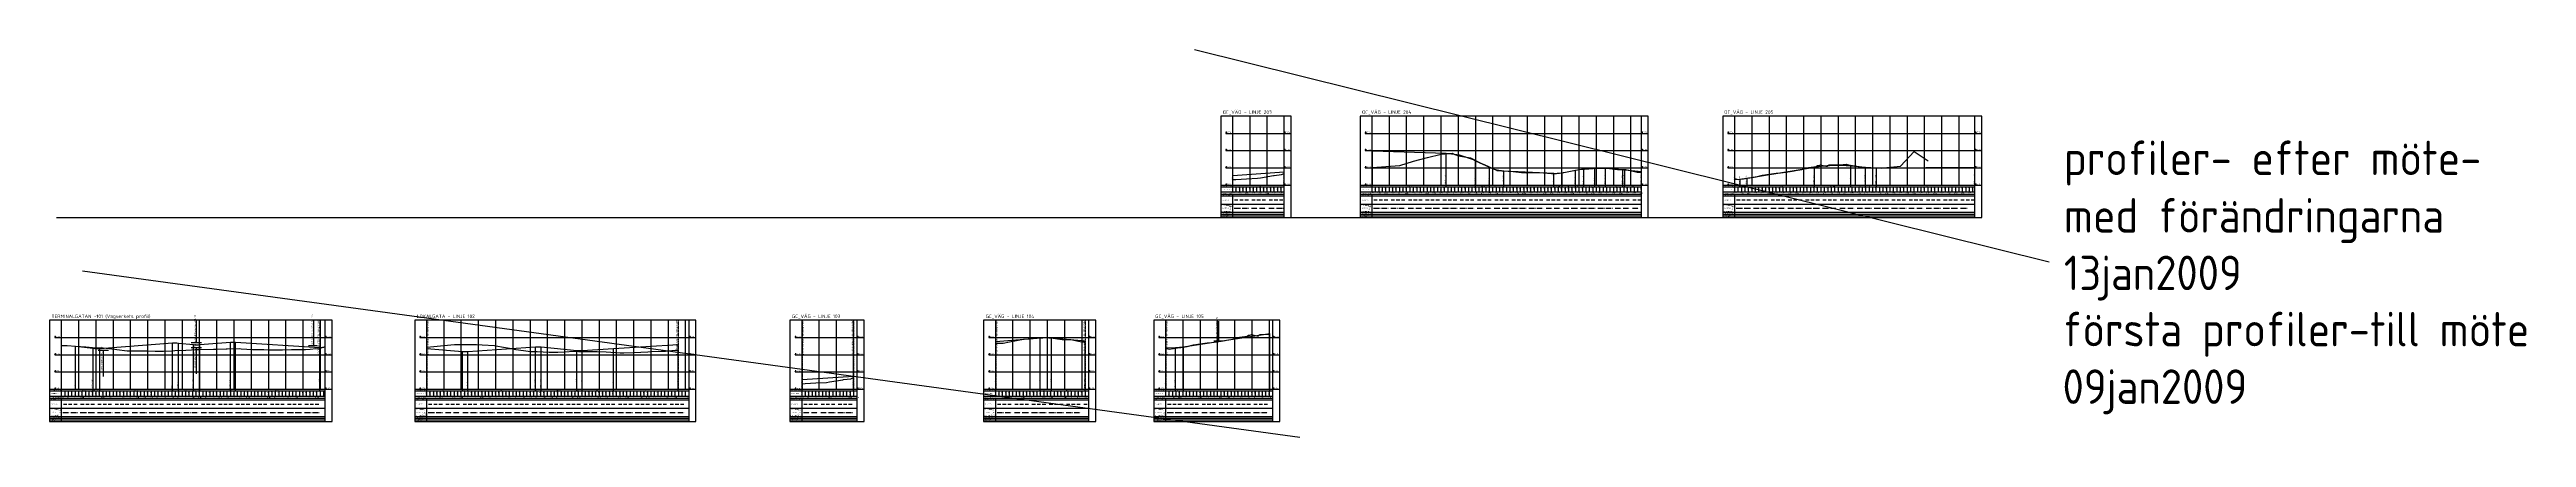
# Model space of a CAD drawing. Header units: metres. Extents: x 117388 to 123031, y 6148214 to 6150604.
# Drawn here: x 118321 to 121910, y 6150041 to 6150604 of the extents above; entities that cross this region are included whole.
import ezdxf
from ezdxf.enums import TextEntityAlignment as Align

# ---------------------------------------------------------------- set-up
doc = ezdxf.new("R2010")
doc.units = ezdxf.units.M
doc.header["$LTSCALE"] = 0.4
for name, pattern in [('BH90_KONNEKTION', [6.7, 4.2, -1, 0.5, -1]), ('CENTRUMLINJE', [27, 20, -3, 1, -3]), ('DIVIDE', [10, 4, -2, 0, -2, 0, -2]), ('STRECKAD_3', [5, 3, -2])]:
    doc.linetypes.add(name, pattern=pattern)
doc.layers.get('DEFPOINTS').update_dxf_attribs({"color": 5, "linetype": 'CONTINUOUS'})
for name, color, linetype in [('04_mått', 1, 'CONTINUOUS'), ('100_T', 1, 'CONTINUOUS'), ('KONNEKTION', 7, 'BH90_KONNEKTION'), ('M-362B', 4, 'CONTINUOUS'), ('M-364', 6, 'CONTINUOUS'), ('M-368-T', 1, 'CONTINUOUS'), ('M-368A', 7, 'CONTINUOUS'), ('M-368B', 7, 'CONTINUOUS'), ('M-368C', 7, 'CENTRUMLINJE')]:
    doc.layers.add(name, color=color, linetype=linetype)
doc.styles.add('ISO', font='iso.shx')
doc.styles.add('P_ISO_25', font='ISO', dxfattribs={"height": 2.5})
doc.styles.add('P_ISO_35', font='ISO', dxfattribs={"height": 3.5})

msp = doc.modelspace()

# ---------------------------------------------------------------- linework, layer by layer
at = {"layer": '04_mått'}
for p, q in [((118525.884, 6150178.977), (118540.884, 6150178.977)), ((118525.884, 6150171.97), (118540.884, 6150171.97)), ((118695.884, 6150174.714), (118708.526, 6150174.714)), ((120007.894, 6150181.388), (120020.536, 6150181.388)), ((118391.101, 6150168.091), (118406.101, 6150168.091))]:
    msp.add_line(p, q, dxfattribs=at)
for points in [[(118533.384, 6150210.705), (118533.384, 6150178.977)], [(118703.384, 6150211.297), (118703.384, 6150174.714)], [(120014.307, 6150210.066), (120014.307, 6150181.388)], [(118533.384, 6150171.97), (118533.384, 6150133.47)], [(118398.601, 6150168.091), (118398.601, 6150129.591)]]:
    msp.add_lwpolyline(points, dxfattribs=at)
at = {"layer": 'DEFPOINTS', "flags": 128}
msp.add_lwpolyline([(118330.779, 6150360.292), (121120.291, 6150360.292)], dxfattribs=at)
at = {"layer": 'KONNEKTION', "color": 0, "flags": 128}
for points in [[(118712.384, 6150211.297), (118712.384, 6150111.297)], [(118867.485, 6150211.297), (118867.485, 6150111.297)], [(119231.557, 6150211.297), (119231.557, 6150111.297)], [(119411.146, 6150211.297), (119411.146, 6150111.297)], [(119485.745, 6150211.297), (119485.745, 6150111.297)], [(119691.78, 6150211.297), (119691.78, 6150111.297)], [(119821.53, 6150211.297), (119821.53, 6150111.297)], [(119938.221, 6150211.297), (119938.221, 6150111.297)]]:
    msp.add_lwpolyline(points, dxfattribs=at)
at = {"layer": 'M-362B', "flags": 128}
for points in [[(120762.618, 6150416.177), (120762.648, 6150416.177), (120762.658, 6150416.177), (120764.227, 6150416.139), (120767.312, 6150415.522), (120773.894, 6150416.42), (120782.608, 6150417.609), (120784.234, 6150417.831), (120793.334, 6150419.46), (120802.608, 6150421.444), (120808.796, 6150422.759), (120822.608, 6150424.413), (120825.046, 6150424.705), (120836.355, 6150426.032), (120842.608, 6150427.071), (120848.447, 6150428.019), (120850.566, 6150428.357), (120859.895, 6150429.836), (120862.608, 6150430.62), (120869.825, 6150432.711), (120880.258, 6150434.423), (120882.608, 6150435.766), (120882.698, 6150435.817), (120883.143, 6150435.374), (120886.945, 6150436.588), (120892.452, 6150435.374), (120894.682, 6150434.645), (120896.887, 6150434.951), (120897.488, 6150435.696), (120899.48, 6150436.475), (120900.178, 6150436.748), (120902.608, 6150436.798), (120919.688, 6150437.15), (120922.608, 6150437.369), (120924.403, 6150437.503), (120926.779, 6150436.675), (120927.776, 6150436.513), (120932.964, 6150435.667), (120942.608, 6150434.146), (120946.986, 6150433.373), (120948.316, 6150433.072), (120948.519, 6150433.028), (120949.593, 6150432.995), (120953.026, 6150432.559), (120962.608, 6150432.367), (120963.498, 6150432.349), (120974.38, 6150432.131), (120974.808, 6150432.019), (120982.608, 6150432.798), (121002.608, 6150434.795), (121022.608, 6150455.991), (121042.608, 6150442.654)], [(120035.255, 6150415.224), (120035.375, 6150415.228), (120039.598, 6150415.576), (120055.245, 6150416.339), (120070.887, 6150417.102), (120075.245, 6150417.849), (120094.401, 6150421.132), (120095.245, 6150421.233), (120105.759, 6150422.487), (120109.844, 6150424.217)], [(120237.15, 6150432.925), (120237.84, 6150432.975), (120237.85, 6150432.975), (120257.14, 6150434.361), (120277.14, 6150435.799), (120297.14, 6150441.864), (120317.14, 6150447.18), (120337.14, 6150452.168), (120353.212, 6150453.52), (120357.14, 6150451.76), (120362.371, 6150449.512), (120373.696, 6150447.736), (120376.256, 6150447.087), (120377.14, 6150446.958), (120379.442, 6150446.634), (120394.762, 6150439.162), (120397.14, 6150438.119), (120400.233, 6150436.799), (120417.14, 6150428.819), (120417.609, 6150428.624), (120434.341, 6150427.712), (120436.314, 6150427.51), (120437.14, 6150427.398), (120453.517, 6150425.734), (120456.751, 6150425.526), (120457.14, 6150425.484), (120460.972, 6150425.101), (120477.14, 6150425.304), (120479.793, 6150425.397), (120497.14, 6150424.238), (120504.351, 6150424.147), (120505.666, 6150424.343), (120507.592, 6150424.39), (120517.14, 6150426.039), (120537.14, 6150429.985), (120537.228, 6150430.003), (120544.874, 6150430.396), (120557.14, 6150431.574), (120562.158, 6150432.104), (120572.979, 6150432.252), (120577.14, 6150431.67), (120592.686, 6150429.662), (120597.14, 6150429.652), (120604.766, 6150429.679), (120617.14, 6150427.056), (120621.032, 6150426.236), (120627.178, 6150426.231)], [(118338.384, 6150174.806), (118346.228, 6150174.731), (118346.312, 6150174.722), (118358.384, 6150173.926), (118373.446, 6150172.9), (118378.384, 6150172.334), (118388.416, 6150171.17), (118397.797, 6150171.524), (118398.384, 6150171.449), (118415.299, 6150169.153), (118418.384, 6150168.809), (118433.516, 6150167.024), (118438.384, 6150167.023), (118458.384, 6150166.98), (118461.762, 6150166.967), (118473.777, 6150166.33), (118478.384, 6150166.35), (118486.021, 6150166.389), (118498.384, 6150167.041), (118502.365, 6150167.262), (118518.384, 6150168.155), (118526.737, 6150168.651), (118531.913, 6150168.878), (118534.491, 6150169.089), (118538.384, 6150169.144), (118558.384, 6150169.471), (118563.505, 6150169.567), (118576.679, 6150169.944), (118578.384, 6150169.96), (118596.656, 6150170.142), (118598.384, 6150170.035), (118614.975, 6150169.04), (118618.384, 6150168.98), (118631.433, 6150168.778), (118638.384, 6150168.652), (118653.764, 6150168.414), (118658.384, 6150168.521), (118671.31, 6150168.848), (118678.384, 6150168.882), (118691.924, 6150168.951), (118698.384, 6150169.523), (118706.542, 6150170.244), (118711.977, 6150169.914), (118712.666, 6150170.176), (118714.507, 6150171.383), (118715.113, 6150171.813), (118715.865, 6150171.979), (118716.777, 6150172.182), (118716.809, 6150172.189), (118718.384, 6150172.522), (118719.051, 6150172.664), (118720.415, 6150172.915)], [(118867.485, 6150172.391), (118877.701, 6150173.394), (118887.485, 6150174.235), (118892.012, 6150174.624), (118907.485, 6150175.94), (118908.388, 6150176.017), (118927.485, 6150176.105), (118939.326, 6150176.24), (118947.485, 6150175.775), (118965.543, 6150174.746), (118967.485, 6150174.352), (118978.69, 6150172.077), (118987.485, 6150170.606), (118996.653, 6150169.072), (119007.485, 6150167.613), (119017.716, 6150166.234), (119027.485, 6150165.828), (119044.575, 6150165.117), (119047.485, 6150165.094), (119053.514, 6150165.048), (119057.196, 6150165.21), (119067.485, 6150165.694), (119080.375, 6150166.3), (119087.485, 6150166.231), (119107.485, 6150166.103), (119112.769, 6150166.074), (119114.43, 6150165.99), (119127.485, 6150165.307), (119147.485, 6150164.29), (119152.83, 6150164.093), (119167.485, 6150164.762), (119177.524, 6150165.176), (119187.485, 6150165.752), (119193.148, 6150166.079), (119207.485, 6150166.529), (119213.18, 6150166.707), (119227.485, 6150167.811), (119232.205, 6150168.175)], [(119691.78, 6150178.221), (119699.835, 6150178.096), (119700.962, 6150178.262), (119702.585, 6150178.297), (119711.78, 6150179.866), (119731.78, 6150183.774), (119732.457, 6150183.916), (119740.361, 6150184.321), (119751.78, 6150185.41), (119757.465, 6150186.003), (119768.588, 6150186.148), (119771.78, 6150185.698), (119788.033, 6150183.581), (119791.78, 6150183.569), (119800.5, 6150183.593), (119811.78, 6150181.2), (119816.542, 6150180.203), (119821.53, 6150180.206)], [(119938.221, 6150170.182), (119939.84, 6150170.144), (119942.924, 6150169.526), (119949.507, 6150170.425), (119958.221, 6150171.614), (119959.847, 6150171.836), (119968.947, 6150173.464), (119978.221, 6150175.448), (119984.41, 6150176.763), (119998.221, 6150178.417), (120000.659, 6150178.709), (120011.968, 6150180.036), (120018.221, 6150181.076), (120024.06, 6150182.023), (120026.179, 6150182.362), (120035.508, 6150183.84), (120038.221, 6150184.624), (120045.438, 6150186.715), (120055.871, 6150188.428), (120058.221, 6150189.77), (120058.311, 6150189.821), (120058.756, 6150189.378), (120062.559, 6150190.592), (120068.125, 6150189.29), (120070.222, 6150188.582), (120072.54, 6150188.905), (120073.169, 6150189.688), (120075.101, 6150190.456), (120075.787, 6150190.73), (120078.221, 6150190.811), (120088.801, 6150191.167)], [(119411.146, 6150119.228), (119411.276, 6150119.233), (119415.499, 6150119.58), (119431.146, 6150120.344), (119446.788, 6150121.107), (119451.146, 6150121.854), (119470.302, 6150125.137), (119471.146, 6150125.237), (119481.66, 6150126.491), (119485.745, 6150128.221)]]:
    msp.add_lwpolyline(points, dxfattribs=at)
at = {"layer": 'M-364', "flags": 128}
for points in [[(120237.833, 6150457.063), (120344.164, 6150453.353, -0.03886551), (120359.908, 6150451.564, -0.02879129), (120372.152, 6150448.459, -0.02502603), (120383.523, 6150444.23, -0.00731483), (120387.021, 6150442.669), (120407.281, 6150433.269, 0.0311667), (120414.454, 6150430.457, 0.03794304), (120422.472, 6150428.533, 0.02713557), (120427.958, 6150427.959), (120500.191, 6150424.353, 0.05578958), (120511.39, 6150425.048, 0.00481702), (120512.386, 6150425.231), (120531.666, 6150428.972, -0.02939855), (120543.634, 6150430.578), (120559.891, 6150431.786, -0.03846472), (120575.277, 6150431.746), (120600.405, 6150429.747, -0.00709565), (120603.268, 6150429.478), (120627.179, 6150426.892)], [(120762.608, 6150415.417), (120770.475, 6150415.96, 0.0241157), (120780.253, 6150417.114), (120877.825, 6150433.395, -0.03075595), (120902.694, 6150435.999, -0.03511586), (120930.808, 6150435.218), (120951.818, 6150433.157, 0.0262866), (120967.622, 6150432.44), (121110.291, 6150433.479)], [(118358.384, 6150173.927), (118383.861, 6150170.826, 0.04884981), (118393.636, 6150170.592), (118498.996, 6150178.37, -0.0434353), (118507.684, 6150178.256), (118529.67, 6150176.058, 0.04440629), (118538.552, 6150175.96), (118583.297, 6150179.436, -0.03554742), (118590.406, 6150179.483), (118712.384, 6150171.615)], [(118867.485, 6150170.291), (118919.323, 6150166.099, 0.03740733), (118926.804, 6150166.054), (119025.059, 6150172.811, -0.04154133), (119033.369, 6150172.692), (119084.788, 6150167.682, 0.039534), (119092.698, 6150167.537), (119138.118, 6150170.297), (119231.557, 6150176.097)], [(119691.78, 6150180.41), (119755.987, 6150185.727, -0.04181563), (119772.713, 6150185.713), (119821.53, 6150181.59)], [(119938.255, 6150171.13), (119952.447, 6150171.708, 0.02822945), (119963.844, 6150172.822), (120088.801, 6150192.153)]]:
    msp.add_lwpolyline(points, format="xyb", dxfattribs=at)
for points in [[(120035.245, 6150421.409), (120109.844, 6150426.292)], [(119411.146, 6150125.414), (119485.745, 6150130.297)]]:
    msp.add_lwpolyline(points, dxfattribs=at)
at = {"layer": 'M-368-T'}
for p, q in [((120026.245, 6150483.792), (120025.245, 6150483.792)), ((120025.745, 6150482.292), (120025.245, 6150483.292)), ((120026.245, 6150483.292), (120025.245, 6150483.292)), ((120026.245, 6150458.792), (120025.245, 6150458.792)), ((120025.745, 6150457.292), (120025.245, 6150458.292)), ((120026.245, 6150458.292), (120025.245, 6150458.292)), ((120025.745, 6150484.292), (120025.745, 6150483.292)), ((120025.745, 6150482.292), (120026.245, 6150483.292)), ((120025.745, 6150459.292), (120025.745, 6150458.292)), ((120025.745, 6150457.292), (120026.245, 6150458.292)), ((120111.344, 6150483.792), (120110.344, 6150483.792)), ((120110.844, 6150482.292), (120110.344, 6150483.292)), ((120111.344, 6150483.292), (120110.344, 6150483.292)), ((120111.344, 6150458.792), (120110.344, 6150458.792)), ((120110.844, 6150457.292), (120110.344, 6150458.292)), ((120111.344, 6150458.292), (120110.344, 6150458.292)), ((120110.844, 6150484.292), (120110.844, 6150483.292)), ((120110.844, 6150482.292), (120111.344, 6150483.292)), ((120110.844, 6150459.292), (120110.844, 6150458.292)), ((120110.844, 6150457.292), (120111.344, 6150458.292)), ((120228.14, 6150483.792), (120227.14, 6150483.792)), ((120227.64, 6150482.292), (120227.14, 6150483.292)), ((120228.14, 6150483.292), (120227.14, 6150483.292)), ((120228.14, 6150458.792), (120227.14, 6150458.792)), ((120227.64, 6150457.292), (120227.14, 6150458.292)), ((120228.14, 6150458.292), (120227.14, 6150458.292)), ((120227.64, 6150484.292), (120227.64, 6150483.292)), ((120227.64, 6150482.292), (120228.14, 6150483.292)), ((120227.64, 6150459.292), (120227.64, 6150458.292)), ((120227.64, 6150457.292), (120228.14, 6150458.292)), ((120628.679, 6150483.792), (120627.679, 6150483.792)), ((120628.179, 6150482.292), (120627.679, 6150483.292)), ((120628.679, 6150483.292), (120627.679, 6150483.292)), ((120628.679, 6150458.792), (120627.679, 6150458.792)), ((120628.179, 6150457.292), (120627.679, 6150458.292)), ((120628.679, 6150458.292), (120627.679, 6150458.292)), ((120628.179, 6150484.292), (120628.179, 6150483.292)), ((120628.179, 6150482.292), (120628.679, 6150483.292)), ((120628.179, 6150459.292), (120628.179, 6150458.292)), ((120628.179, 6150457.292), (120628.679, 6150458.292)), ((120753.608, 6150483.792), (120752.608, 6150483.792)), ((120753.108, 6150482.292), (120752.608, 6150483.292)), ((120753.608, 6150483.292), (120752.608, 6150483.292)), ((120753.608, 6150458.792), (120752.608, 6150458.792)), ((120753.108, 6150457.292), (120752.608, 6150458.292)), ((120753.608, 6150458.292), (120752.608, 6150458.292)), ((120753.108, 6150484.292), (120753.108, 6150483.292)), ((120753.108, 6150482.292), (120753.608, 6150483.292)), ((120753.108, 6150459.292), (120753.108, 6150458.292)), ((120753.108, 6150457.292), (120753.608, 6150458.292)), ((121111.791, 6150483.792), (121110.791, 6150483.792)), ((121111.291, 6150482.292), (121110.791, 6150483.292)), ((121111.791, 6150483.292), (121110.791, 6150483.292)), ((121111.791, 6150458.792), (121110.791, 6150458.792)), ((121111.291, 6150457.292), (121110.791, 6150458.292)), ((121111.791, 6150458.292), (121110.791, 6150458.292)), ((121111.291, 6150484.292), (121111.291, 6150483.292)), ((121111.291, 6150482.292), (121111.791, 6150483.292)), ((121111.291, 6150459.292), (121111.291, 6150458.292)), ((121111.291, 6150457.292), (121111.791, 6150458.292)), ((120026.245, 6150433.792), (120025.245, 6150433.792)), ((120025.745, 6150432.292), (120025.245, 6150433.292)), ((120026.245, 6150433.292), (120025.245, 6150433.292)), ((120025.745, 6150434.292), (120025.745, 6150433.292)), ((120025.745, 6150432.292), (120026.245, 6150433.292)), ((120111.344, 6150433.792), (120110.344, 6150433.792)), ((120110.844, 6150432.292), (120110.344, 6150433.292)), ((120111.344, 6150433.292), (120110.344, 6150433.292)), ((120110.844, 6150434.292), (120110.844, 6150433.292)), ((120110.844, 6150432.292), (120111.344, 6150433.292)), ((120228.14, 6150433.792), (120227.14, 6150433.792)), ((120227.64, 6150432.292), (120227.14, 6150433.292)), ((120228.14, 6150433.292), (120227.14, 6150433.292)), ((120227.64, 6150434.292), (120227.64, 6150433.292)), ((120227.64, 6150432.292), (120228.14, 6150433.292)), ((120628.679, 6150433.792), (120627.679, 6150433.792)), ((120628.179, 6150432.292), (120627.679, 6150433.292)), ((120628.679, 6150433.292), (120627.679, 6150433.292)), ((120628.179, 6150434.292), (120628.179, 6150433.292)), ((120628.179, 6150432.292), (120628.679, 6150433.292)), ((120753.608, 6150433.792), (120752.608, 6150433.792)), ((120753.108, 6150432.292), (120752.608, 6150433.292)), ((120753.608, 6150433.292), (120752.608, 6150433.292)), ((120753.108, 6150434.292), (120753.108, 6150433.292)), ((120753.108, 6150432.292), (120753.608, 6150433.292)), ((121111.791, 6150433.792), (121110.791, 6150433.792)), ((121111.291, 6150432.292), (121110.791, 6150433.292)), ((121111.791, 6150433.292), (121110.791, 6150433.292)), ((121111.291, 6150434.292), (121111.291, 6150433.292)), ((121111.291, 6150432.292), (121111.791, 6150433.292)), ((120026.245, 6150408.792), (120025.245, 6150408.792)), ((120025.745, 6150407.292), (120025.245, 6150408.292)), ((120026.245, 6150408.292), (120025.245, 6150408.292)), ((120025.745, 6150409.292), (120025.745, 6150408.292)), ((120025.745, 6150407.292), (120026.245, 6150408.292)), ((120111.344, 6150408.792), (120110.344, 6150408.792)), ((120110.844, 6150407.292), (120110.344, 6150408.292)), ((120111.344, 6150408.292), (120110.344, 6150408.292)), ((120110.844, 6150409.292), (120110.844, 6150408.292)), ((120110.844, 6150407.292), (120111.344, 6150408.292)), ((120228.14, 6150408.792), (120227.14, 6150408.792)), ((120227.64, 6150407.292), (120227.14, 6150408.292)), ((120228.14, 6150408.292), (120227.14, 6150408.292)), ((120227.64, 6150409.292), (120227.64, 6150408.292)), ((120227.64, 6150407.292), (120228.14, 6150408.292)), ((120628.679, 6150408.792), (120627.679, 6150408.792)), ((120628.179, 6150407.292), (120627.679, 6150408.292)), ((120628.679, 6150408.292), (120627.679, 6150408.292)), ((120628.179, 6150409.292), (120628.179, 6150408.292)), ((120628.179, 6150407.292), (120628.679, 6150408.292)), ((120753.608, 6150408.792), (120752.608, 6150408.792)), ((120753.108, 6150407.292), (120752.608, 6150408.292)), ((120753.608, 6150408.292), (120752.608, 6150408.292)), ((120753.108, 6150409.292), (120753.108, 6150408.292)), ((120753.108, 6150407.292), (120753.608, 6150408.292)), ((121111.791, 6150408.792), (121110.791, 6150408.792)), ((121111.291, 6150407.292), (121110.791, 6150408.292)), ((121111.791, 6150408.292), (121110.791, 6150408.292)), ((121111.291, 6150409.292), (121111.291, 6150408.292)), ((121111.291, 6150407.292), (121111.791, 6150408.292)), ((118329.384, 6150187.797), (118328.384, 6150187.797)), ((118328.884, 6150186.297), (118328.384, 6150187.297)), ((118329.384, 6150187.297), (118328.384, 6150187.297)), ((118328.884, 6150188.297), (118328.884, 6150187.297)), ((118328.884, 6150186.297), (118329.384, 6150187.297)), ((118721.914, 6150187.797), (118720.914, 6150187.797)), ((118721.414, 6150186.297), (118720.914, 6150187.297)), ((118721.914, 6150187.297), (118720.914, 6150187.297)), ((118721.414, 6150188.297), (118721.414, 6150187.297)), ((118721.414, 6150186.297), (118721.914, 6150187.297)), ((118858.485, 6150187.797), (118857.485, 6150187.797)), ((118857.985, 6150186.297), (118857.485, 6150187.297)), ((118858.485, 6150187.297), (118857.485, 6150187.297)), ((118857.985, 6150188.297), (118857.985, 6150187.297)), ((118857.985, 6150186.297), (118858.485, 6150187.297)), ((119248.985, 6150187.797), (119247.985, 6150187.797)), ((119248.485, 6150186.297), (119247.985, 6150187.297)), ((119248.985, 6150187.297), (119247.985, 6150187.297)), ((119248.485, 6150188.297), (119248.485, 6150187.297)), ((119248.485, 6150186.297), (119248.985, 6150187.297)), ((119402.146, 6150187.797), (119401.146, 6150187.797)), ((119401.646, 6150186.297), (119401.146, 6150187.297)), ((119402.146, 6150187.297), (119401.146, 6150187.297)), ((119401.646, 6150188.297), (119401.646, 6150187.297)), ((119401.646, 6150186.297), (119402.146, 6150187.297)), ((119492.646, 6150187.797), (119491.646, 6150187.797)), ((119492.146, 6150186.297), (119491.646, 6150187.297)), ((119492.646, 6150187.297), (119491.646, 6150187.297)), ((119492.146, 6150188.297), (119492.146, 6150187.297)), ((119492.146, 6150186.297), (119492.646, 6150187.297)), ((119682.78, 6150187.797), (119681.78, 6150187.797)), ((119682.28, 6150186.297), (119681.78, 6150187.297)), ((119682.78, 6150187.297), (119681.78, 6150187.297)), ((119682.28, 6150188.297), (119682.28, 6150187.297)), ((119682.28, 6150186.297), (119682.78, 6150187.297)), ((119828.28, 6150187.797), (119827.28, 6150187.797)), ((119827.78, 6150186.297), (119827.28, 6150187.297)), ((119828.28, 6150187.297), (119827.28, 6150187.297)), ((119827.78, 6150188.297), (119827.78, 6150187.297)), ((119827.78, 6150186.297), (119828.28, 6150187.297)), ((119929.221, 6150187.797), (119928.221, 6150187.797)), ((119928.721, 6150186.297), (119928.221, 6150187.297)), ((119929.221, 6150187.297), (119928.221, 6150187.297)), ((119928.721, 6150188.297), (119928.721, 6150187.297)), ((119928.721, 6150186.297), (119929.221, 6150187.297)), ((120094.721, 6150187.797), (120093.721, 6150187.797)), ((120094.221, 6150186.297), (120093.721, 6150187.297)), ((120094.721, 6150187.297), (120093.721, 6150187.297)), ((120094.221, 6150188.297), (120094.221, 6150187.297)), ((120094.221, 6150186.297), (120094.721, 6150187.297)), ((118329.384, 6150162.797), (118328.384, 6150162.797)), ((118328.884, 6150161.297), (118328.384, 6150162.297)), ((118329.384, 6150162.297), (118328.384, 6150162.297)), ((118329.384, 6150137.797), (118328.384, 6150137.797)), ((118328.884, 6150136.297), (118328.384, 6150137.297)), ((118329.384, 6150137.297), (118328.384, 6150137.297)), ((118328.884, 6150163.297), (118328.884, 6150162.297)), ((118328.884, 6150161.297), (118329.384, 6150162.297)), ((118328.884, 6150138.297), (118328.884, 6150137.297)), ((118328.884, 6150136.297), (118329.384, 6150137.297)), ((118721.914, 6150162.797), (118720.914, 6150162.797)), ((118721.414, 6150161.297), (118720.914, 6150162.297)), ((118721.914, 6150162.297), (118720.914, 6150162.297)), ((118721.914, 6150137.797), (118720.914, 6150137.797)), ((118721.414, 6150136.297), (118720.914, 6150137.297)), ((118721.914, 6150137.297), (118720.914, 6150137.297)), ((118721.414, 6150163.297), (118721.414, 6150162.297)), ((118721.414, 6150161.297), (118721.914, 6150162.297)), ((118721.414, 6150138.297), (118721.414, 6150137.297)), ((118721.414, 6150136.297), (118721.914, 6150137.297)), ((118858.485, 6150162.797), (118857.485, 6150162.797)), ((118857.985, 6150161.297), (118857.485, 6150162.297)), ((118858.485, 6150162.297), (118857.485, 6150162.297)), ((118858.485, 6150137.797), (118857.485, 6150137.797)), ((118857.985, 6150136.297), (118857.485, 6150137.297)), ((118858.485, 6150137.297), (118857.485, 6150137.297)), ((118857.985, 6150163.297), (118857.985, 6150162.297)), ((118857.985, 6150161.297), (118858.485, 6150162.297)), ((118857.985, 6150138.297), (118857.985, 6150137.297)), ((118857.985, 6150136.297), (118858.485, 6150137.297)), ((119248.985, 6150162.797), (119247.985, 6150162.797)), ((119248.485, 6150161.297), (119247.985, 6150162.297)), ((119248.985, 6150162.297), (119247.985, 6150162.297)), ((119248.985, 6150137.797), (119247.985, 6150137.797)), ((119248.485, 6150136.297), (119247.985, 6150137.297)), ((119248.985, 6150137.297), (119247.985, 6150137.297)), ((119248.485, 6150163.297), (119248.485, 6150162.297)), ((119248.485, 6150161.297), (119248.985, 6150162.297)), ((119248.485, 6150138.297), (119248.485, 6150137.297)), ((119248.485, 6150136.297), (119248.985, 6150137.297)), ((119402.146, 6150162.797), (119401.146, 6150162.797)), ((119401.646, 6150161.297), (119401.146, 6150162.297)), ((119402.146, 6150162.297), (119401.146, 6150162.297)), ((119402.146, 6150137.797), (119401.146, 6150137.797)), ((119401.646, 6150136.297), (119401.146, 6150137.297)), ((119402.146, 6150137.297), (119401.146, 6150137.297)), ((119401.646, 6150163.297), (119401.646, 6150162.297)), ((119401.646, 6150161.297), (119402.146, 6150162.297)), ((119401.646, 6150138.297), (119401.646, 6150137.297)), ((119401.646, 6150136.297), (119402.146, 6150137.297)), ((119492.646, 6150162.797), (119491.646, 6150162.797)), ((119492.146, 6150161.297), (119491.646, 6150162.297)), ((119492.646, 6150162.297), (119491.646, 6150162.297)), ((119492.646, 6150137.797), (119491.646, 6150137.797)), ((119492.146, 6150136.297), (119491.646, 6150137.297)), ((119492.646, 6150137.297), (119491.646, 6150137.297)), ((119492.146, 6150163.297), (119492.146, 6150162.297)), ((119492.146, 6150161.297), (119492.646, 6150162.297)), ((119492.146, 6150138.297), (119492.146, 6150137.297)), ((119492.146, 6150136.297), (119492.646, 6150137.297)), ((119682.78, 6150162.797), (119681.78, 6150162.797)), ((119682.28, 6150161.297), (119681.78, 6150162.297)), ((119682.78, 6150162.297), (119681.78, 6150162.297)), ((119682.78, 6150137.797), (119681.78, 6150137.797)), ((119682.28, 6150136.297), (119681.78, 6150137.297)), ((119682.78, 6150137.297), (119681.78, 6150137.297)), ((119682.28, 6150163.297), (119682.28, 6150162.297)), ((119682.28, 6150161.297), (119682.78, 6150162.297)), ((119682.28, 6150138.297), (119682.28, 6150137.297)), ((119682.28, 6150136.297), (119682.78, 6150137.297)), ((119828.28, 6150162.797), (119827.28, 6150162.797)), ((119827.78, 6150161.297), (119827.28, 6150162.297)), ((119828.28, 6150162.297), (119827.28, 6150162.297)), ((119828.28, 6150137.797), (119827.28, 6150137.797)), ((119827.78, 6150136.297), (119827.28, 6150137.297)), ((119828.28, 6150137.297), (119827.28, 6150137.297)), ((119827.78, 6150163.297), (119827.78, 6150162.297)), ((119827.78, 6150161.297), (119828.28, 6150162.297)), ((119827.78, 6150138.297), (119827.78, 6150137.297)), ((119827.78, 6150136.297), (119828.28, 6150137.297)), ((119929.221, 6150162.797), (119928.221, 6150162.797)), ((119928.721, 6150161.297), (119928.221, 6150162.297)), ((119929.221, 6150162.297), (119928.221, 6150162.297)), ((119929.221, 6150137.797), (119928.221, 6150137.797)), ((119928.721, 6150136.297), (119928.221, 6150137.297)), ((119929.221, 6150137.297), (119928.221, 6150137.297)), ((119928.721, 6150163.297), (119928.721, 6150162.297)), ((119928.721, 6150161.297), (119929.221, 6150162.297)), ((119928.721, 6150138.297), (119928.721, 6150137.297)), ((119928.721, 6150136.297), (119929.221, 6150137.297)), ((120094.721, 6150162.797), (120093.721, 6150162.797)), ((120094.221, 6150161.297), (120093.721, 6150162.297)), ((120094.721, 6150162.297), (120093.721, 6150162.297)), ((120094.721, 6150137.797), (120093.721, 6150137.797)), ((120094.221, 6150136.297), (120093.721, 6150137.297)), ((120094.721, 6150137.297), (120093.721, 6150137.297)), ((120094.221, 6150163.297), (120094.221, 6150162.297)), ((120094.221, 6150161.297), (120094.721, 6150162.297)), ((120094.221, 6150138.297), (120094.221, 6150137.297)), ((120094.221, 6150136.297), (120094.721, 6150137.297)), ((118329.384, 6150112.797), (118328.384, 6150112.797)), ((118328.884, 6150111.297), (118328.384, 6150112.297)), ((118329.384, 6150112.297), (118328.384, 6150112.297)), ((118328.884, 6150113.297), (118328.884, 6150112.297)), ((118328.884, 6150111.297), (118329.384, 6150112.297)), ((118721.914, 6150112.797), (118720.914, 6150112.797)), ((118721.414, 6150111.297), (118720.914, 6150112.297)), ((118721.914, 6150112.297), (118720.914, 6150112.297)), ((118721.414, 6150113.297), (118721.414, 6150112.297)), ((118721.414, 6150111.297), (118721.914, 6150112.297)), ((118858.485, 6150112.797), (118857.485, 6150112.797)), ((118857.985, 6150111.297), (118857.485, 6150112.297)), ((118858.485, 6150112.297), (118857.485, 6150112.297)), ((118857.985, 6150113.297), (118857.985, 6150112.297)), ((118857.985, 6150111.297), (118858.485, 6150112.297)), ((119248.985, 6150112.797), (119247.985, 6150112.797)), ((119248.485, 6150111.297), (119247.985, 6150112.297)), ((119248.985, 6150112.297), (119247.985, 6150112.297)), ((119248.485, 6150113.297), (119248.485, 6150112.297)), ((119248.485, 6150111.297), (119248.985, 6150112.297)), ((119402.146, 6150112.797), (119401.146, 6150112.797)), ((119401.646, 6150111.297), (119401.146, 6150112.297)), ((119402.146, 6150112.297), (119401.146, 6150112.297)), ((119401.646, 6150113.297), (119401.646, 6150112.297)), ((119401.646, 6150111.297), (119402.146, 6150112.297)), ((119492.646, 6150112.797), (119491.646, 6150112.797)), ((119492.146, 6150111.297), (119491.646, 6150112.297)), ((119492.646, 6150112.297), (119491.646, 6150112.297)), ((119492.146, 6150113.297), (119492.146, 6150112.297)), ((119492.146, 6150111.297), (119492.646, 6150112.297)), ((119682.78, 6150112.797), (119681.78, 6150112.797)), ((119682.28, 6150111.297), (119681.78, 6150112.297)), ((119682.78, 6150112.297), (119681.78, 6150112.297)), ((119682.28, 6150113.297), (119682.28, 6150112.297)), ((119682.28, 6150111.297), (119682.78, 6150112.297)), ((119828.28, 6150112.797), (119827.28, 6150112.797)), ((119827.78, 6150111.297), (119827.28, 6150112.297)), ((119828.28, 6150112.297), (119827.28, 6150112.297)), ((119827.78, 6150113.297), (119827.78, 6150112.297)), ((119827.78, 6150111.297), (119828.28, 6150112.297)), ((119929.221, 6150112.797), (119928.221, 6150112.797)), ((119928.721, 6150111.297), (119928.221, 6150112.297)), ((119929.221, 6150112.297), (119928.221, 6150112.297)), ((119928.721, 6150113.297), (119928.721, 6150112.297)), ((119928.721, 6150111.297), (119929.221, 6150112.297)), ((120094.721, 6150112.797), (120093.721, 6150112.797)), ((120094.221, 6150111.297), (120093.721, 6150112.297)), ((120094.721, 6150112.297), (120093.721, 6150112.297)), ((120094.221, 6150113.297), (120094.221, 6150112.297)), ((120094.221, 6150111.297), (120094.721, 6150112.297))]:
    msp.add_line(p, q, dxfattribs=at)
at = {"layer": 'M-368-T', "linetype": 'Continuous'}
for p, q in [((120109.844, 6150404.792), (120109.844, 6150407.292)), ((120344.164, 6150404.792), (120344.164, 6150407.292)), ((120387.021, 6150404.792), (120387.021, 6150407.292)), ((120407.281, 6150404.792), (120407.281, 6150407.292)), ((120427.958, 6150404.792), (120427.958, 6150407.292)), ((120500.191, 6150404.792), (120500.191, 6150407.292)), ((120512.386, 6150404.792), (120512.386, 6150407.292)), ((120531.666, 6150404.792), (120531.666, 6150407.292)), ((120543.634, 6150404.792), (120543.634, 6150407.292)), ((120559.891, 6150404.792), (120559.891, 6150407.292)), ((120575.277, 6150404.792), (120575.277, 6150407.292)), ((120600.405, 6150404.792), (120600.405, 6150407.292)), ((120603.268, 6150404.792), (120603.268, 6150407.292)), ((120627.179, 6150404.792), (120627.179, 6150407.292)), ((120770.475, 6150404.792), (120770.475, 6150407.292)), ((120780.253, 6150404.792), (120780.253, 6150407.292)), ((120877.825, 6150404.792), (120877.825, 6150407.292)), ((120930.808, 6150404.792), (120930.808, 6150407.292)), ((120951.818, 6150404.792), (120951.818, 6150407.292)), ((120967.622, 6150404.792), (120967.622, 6150407.292)), ((121110.291, 6150404.792), (121110.291, 6150407.292)), ((118383.861, 6150108.797), (118383.861, 6150111.297)), ((118393.636, 6150108.797), (118393.636, 6150111.297)), ((118498.996, 6150108.797), (118498.996, 6150111.297)), ((118507.684, 6150108.797), (118507.684, 6150111.297)), ((118529.67, 6150108.797), (118529.67, 6150111.297)), ((118538.552, 6150108.797), (118538.552, 6150111.297)), ((118583.297, 6150108.797), (118583.297, 6150111.297)), ((118590.406, 6150108.797), (118590.406, 6150111.297)), ((118712.384, 6150108.797), (118712.384, 6150111.297)), ((118919.323, 6150108.797), (118919.323, 6150111.297)), ((118926.804, 6150108.797), (118926.804, 6150111.297)), ((119025.059, 6150108.797), (119025.059, 6150111.297)), ((119033.369, 6150108.797), (119033.369, 6150111.297)), ((119084.788, 6150108.797), (119084.788, 6150111.297)), ((119092.698, 6150108.797), (119092.698, 6150111.297)), ((119138.118, 6150108.797), (119138.118, 6150111.297)), ((119231.557, 6150108.797), (119231.557, 6150111.297)), ((119485.745, 6150108.797), (119485.745, 6150111.297)), ((119755.987, 6150108.797), (119755.987, 6150111.297)), ((119772.713, 6150108.797), (119772.713, 6150111.297)), ((119821.53, 6150108.797), (119821.53, 6150111.297)), ((119952.447, 6150108.797), (119952.447, 6150111.297)), ((119963.844, 6150108.797), (119963.844, 6150111.297)), ((120088.801, 6150108.797), (120088.801, 6150111.297))]:
    msp.add_line(p, q, dxfattribs=at)
at = {"layer": 'M-368A'}
for p, q in [((119979.948, 6150603.881), (121218.146, 6150296.126)), ((120132.24, 6150041.318), (118368.542, 6150282.315))]:
    msp.add_line(p, q, dxfattribs=at)
for points in [[(120017.745, 6150360.292), (120119.844, 6150360.292), (120119.844, 6150507.292), (120017.745, 6150507.292), (120017.745, 6150360.292)], [(120219.64, 6150360.292), (120637.179, 6150360.292), (120637.179, 6150507.292), (120219.64, 6150507.292), (120219.64, 6150360.292)], [(120745.108, 6150360.292), (121120.291, 6150360.292), (121120.291, 6150507.292), (120745.108, 6150507.292), (120745.108, 6150360.292)], [(118320.884, 6150064.297), (118730.414, 6150064.297), (118730.414, 6150211.297), (118320.884, 6150211.297), (118320.884, 6150064.297)], [(118849.985, 6150064.297), (119257.485, 6150064.297), (119257.485, 6150211.297), (118849.985, 6150211.297), (118849.985, 6150064.297)], [(119393.646, 6150064.297), (119501.146, 6150064.297), (119501.146, 6150211.297), (119393.646, 6150211.297), (119393.646, 6150064.297)], [(119674.28, 6150064.297), (119836.78, 6150064.297), (119836.78, 6150211.297), (119674.28, 6150211.297), (119674.28, 6150064.297)], [(119920.721, 6150064.297), (120103.221, 6150064.297), (120103.221, 6150211.297), (119920.721, 6150211.297), (119920.721, 6150064.297)]]:
    msp.add_lwpolyline(points, dxfattribs=at)
at = {"layer": 'M-368B'}
for p, q in [((120035.245, 6150407.292), (120035.245, 6150507.292)), ((120060.245, 6150407.292), (120060.245, 6150507.292)), ((120085.245, 6150407.292), (120085.245, 6150507.292)), ((120109.844, 6150360.292), (120109.844, 6150507.292)), ((120237.14, 6150407.292), (120237.14, 6150507.292)), ((120262.14, 6150407.292), (120262.14, 6150507.292)), ((120287.14, 6150407.292), (120287.14, 6150507.292)), ((120312.14, 6150407.292), (120312.14, 6150507.292)), ((120337.14, 6150407.292), (120337.14, 6150507.292)), ((120362.14, 6150407.292), (120362.14, 6150507.292)), ((120387.14, 6150407.292), (120387.14, 6150507.292)), ((120412.14, 6150407.292), (120412.14, 6150507.292)), ((120437.14, 6150407.292), (120437.14, 6150507.292)), ((120462.14, 6150407.292), (120462.14, 6150507.292)), ((120487.14, 6150407.292), (120487.14, 6150507.292)), ((120512.14, 6150407.292), (120512.14, 6150507.292)), ((120537.14, 6150407.292), (120537.14, 6150507.292)), ((120562.14, 6150407.292), (120562.14, 6150507.292)), ((120587.14, 6150407.292), (120587.14, 6150507.292)), ((120612.14, 6150407.292), (120612.14, 6150507.292)), ((120627.179, 6150360.292), (120627.179, 6150507.292)), ((120762.608, 6150407.292), (120762.608, 6150507.292)), ((120787.608, 6150407.292), (120787.608, 6150507.292)), ((120812.608, 6150407.292), (120812.608, 6150507.292)), ((120837.608, 6150407.292), (120837.608, 6150507.292)), ((120862.608, 6150407.292), (120862.608, 6150507.292)), ((120887.608, 6150407.292), (120887.608, 6150507.292)), ((120912.608, 6150407.292), (120912.608, 6150507.292)), ((120937.608, 6150407.292), (120937.608, 6150507.292)), ((120962.608, 6150407.292), (120962.608, 6150507.292)), ((120987.608, 6150407.292), (120987.608, 6150507.292)), ((121012.608, 6150407.292), (121012.608, 6150507.292)), ((121037.608, 6150407.292), (121037.608, 6150507.292)), ((121062.608, 6150407.292), (121062.608, 6150507.292)), ((121087.608, 6150407.292), (121087.608, 6150507.292)), ((121110.291, 6150360.292), (121110.291, 6150507.292)), ((120025.245, 6150482.292), (120119.844, 6150482.292)), ((120025.245, 6150457.292), (120119.844, 6150457.292)), ((120227.14, 6150482.292), (120637.179, 6150482.292)), ((120227.14, 6150457.292), (120637.179, 6150457.292)), ((120237.833, 6150407.292), (120237.833, 6150457.063)), ((120752.608, 6150482.292), (121120.291, 6150482.292)), ((120752.608, 6150457.292), (121120.291, 6150457.292)), ((120025.245, 6150432.292), (120119.844, 6150432.292)), ((120035.245, 6150407.292), (120035.245, 6150421.409)), ((120109.844, 6150407.292), (120109.844, 6150426.292)), ((120227.14, 6150432.292), (120637.179, 6150432.292)), ((120344.164, 6150407.292), (120344.164, 6150453.353)), ((120387.021, 6150407.292), (120387.021, 6150442.669)), ((120407.281, 6150407.292), (120407.281, 6150433.269)), ((120427.958, 6150407.292), (120427.958, 6150427.959)), ((120500.191, 6150407.292), (120500.191, 6150424.353)), ((120512.386, 6150407.292), (120512.386, 6150425.231)), ((120531.666, 6150407.292), (120531.666, 6150428.972)), ((120543.634, 6150407.292), (120543.634, 6150430.578)), ((120559.891, 6150407.292), (120559.891, 6150431.786)), ((120575.277, 6150407.292), (120575.277, 6150431.746)), ((120600.405, 6150407.292), (120600.405, 6150429.747)), ((120603.268, 6150407.292), (120603.268, 6150429.478)), ((120627.179, 6150407.292), (120627.179, 6150426.892)), ((120752.608, 6150432.292), (121120.291, 6150432.292)), ((120877.825, 6150407.292), (120877.825, 6150433.395)), ((120930.808, 6150407.292), (120930.808, 6150435.218)), ((120951.818, 6150407.292), (120951.818, 6150433.157)), ((120967.622, 6150407.292), (120967.622, 6150432.44)), ((121110.291, 6150407.292), (121110.291, 6150433.479)), ((120017.745, 6150407.292), (120119.844, 6150407.292)), ((120017.745, 6150404.792), (120109.844, 6150404.792)), ((120017.745, 6150397.292), (120109.844, 6150397.292)), ((120017.745, 6150394.292), (120109.844, 6150394.292)), ((120017.745, 6150391.792), (120109.844, 6150391.792)), ((120035.245, 6150397.292), (120035.245, 6150407.292)), ((120035.245, 6150360.292), (120035.245, 6150394.292)), ((120040.245, 6150397.292), (120040.245, 6150404.792)), ((120045.245, 6150397.292), (120045.245, 6150404.792)), ((120050.245, 6150397.292), (120050.245, 6150404.792)), ((120055.245, 6150397.292), (120055.245, 6150404.792)), ((120060.245, 6150397.292), (120060.245, 6150404.792)), ((120065.245, 6150397.292), (120065.245, 6150404.792)), ((120070.245, 6150397.292), (120070.245, 6150404.792)), ((120075.245, 6150397.292), (120075.245, 6150404.792)), ((120080.245, 6150397.292), (120080.245, 6150404.792)), ((120085.245, 6150397.292), (120085.245, 6150404.792)), ((120090.245, 6150397.292), (120090.245, 6150404.792)), ((120095.245, 6150397.292), (120095.245, 6150404.792)), ((120100.245, 6150397.292), (120100.245, 6150404.792)), ((120105.245, 6150397.292), (120105.245, 6150404.792)), ((120219.64, 6150407.292), (120637.179, 6150407.292)), ((120219.64, 6150404.792), (120627.179, 6150404.792)), ((120219.64, 6150397.292), (120627.179, 6150397.292)), ((120219.64, 6150394.292), (120627.179, 6150394.292)), ((120219.64, 6150391.792), (120627.179, 6150391.792)), ((120237.14, 6150397.292), (120237.14, 6150407.292)), ((120237.14, 6150360.292), (120237.14, 6150394.292)), ((120242.14, 6150397.292), (120242.14, 6150404.792)), ((120247.14, 6150397.292), (120247.14, 6150404.792)), ((120252.14, 6150397.292), (120252.14, 6150404.792)), ((120257.14, 6150397.292), (120257.14, 6150404.792)), ((120262.14, 6150397.292), (120262.14, 6150404.792)), ((120267.14, 6150397.292), (120267.14, 6150404.792)), ((120272.14, 6150397.292), (120272.14, 6150404.792)), ((120277.14, 6150397.292), (120277.14, 6150404.792)), ((120282.14, 6150397.292), (120282.14, 6150404.792)), ((120287.14, 6150397.292), (120287.14, 6150404.792)), ((120292.14, 6150397.292), (120292.14, 6150404.792)), ((120297.14, 6150397.292), (120297.14, 6150404.792)), ((120302.14, 6150397.292), (120302.14, 6150404.792)), ((120307.14, 6150397.292), (120307.14, 6150404.792)), ((120312.14, 6150397.292), (120312.14, 6150404.792)), ((120317.14, 6150397.292), (120317.14, 6150404.792)), ((120322.14, 6150397.292), (120322.14, 6150404.792)), ((120327.14, 6150397.292), (120327.14, 6150404.792)), ((120332.14, 6150397.292), (120332.14, 6150404.792)), ((120337.14, 6150397.292), (120337.14, 6150404.792)), ((120342.14, 6150397.292), (120342.14, 6150404.792)), ((120347.14, 6150397.292), (120347.14, 6150404.792)), ((120352.14, 6150397.292), (120352.14, 6150404.792)), ((120357.14, 6150397.292), (120357.14, 6150404.792)), ((120362.14, 6150397.292), (120362.14, 6150404.792)), ((120367.14, 6150397.292), (120367.14, 6150404.792)), ((120372.14, 6150397.292), (120372.14, 6150404.792)), ((120377.14, 6150397.292), (120377.14, 6150404.792)), ((120382.14, 6150397.292), (120382.14, 6150404.792)), ((120387.14, 6150397.292), (120387.14, 6150404.792)), ((120392.14, 6150397.292), (120392.14, 6150404.792)), ((120397.14, 6150397.292), (120397.14, 6150404.792)), ((120402.14, 6150397.292), (120402.14, 6150404.792)), ((120407.14, 6150397.292), (120407.14, 6150404.792)), ((120412.14, 6150397.292), (120412.14, 6150404.792)), ((120417.14, 6150397.292), (120417.14, 6150404.792)), ((120422.14, 6150397.292), (120422.14, 6150404.792)), ((120427.14, 6150397.292), (120427.14, 6150404.792)), ((120432.14, 6150397.292), (120432.14, 6150404.792)), ((120437.14, 6150397.292), (120437.14, 6150404.792)), ((120442.14, 6150397.292), (120442.14, 6150404.792)), ((120447.14, 6150397.292), (120447.14, 6150404.792)), ((120452.14, 6150397.292), (120452.14, 6150404.792)), ((120457.14, 6150397.292), (120457.14, 6150404.792)), ((120462.14, 6150397.292), (120462.14, 6150404.792)), ((120467.14, 6150397.292), (120467.14, 6150404.792)), ((120472.14, 6150397.292), (120472.14, 6150404.792)), ((120477.14, 6150397.292), (120477.14, 6150404.792)), ((120482.14, 6150397.292), (120482.14, 6150404.792)), ((120487.14, 6150397.292), (120487.14, 6150404.792)), ((120492.14, 6150397.292), (120492.14, 6150404.792)), ((120497.14, 6150397.292), (120497.14, 6150404.792)), ((120502.14, 6150397.292), (120502.14, 6150404.792)), ((120507.14, 6150397.292), (120507.14, 6150404.792)), ((120512.14, 6150397.292), (120512.14, 6150404.792)), ((120517.14, 6150397.292), (120517.14, 6150404.792)), ((120522.14, 6150397.292), (120522.14, 6150404.792)), ((120527.14, 6150397.292), (120527.14, 6150404.792)), ((120532.14, 6150397.292), (120532.14, 6150404.792)), ((120537.14, 6150397.292), (120537.14, 6150404.792)), ((120542.14, 6150397.292), (120542.14, 6150404.792)), ((120547.14, 6150397.292), (120547.14, 6150404.792)), ((120552.14, 6150397.292), (120552.14, 6150404.792)), ((120557.14, 6150397.292), (120557.14, 6150404.792)), ((120562.14, 6150397.292), (120562.14, 6150404.792)), ((120567.14, 6150397.292), (120567.14, 6150404.792)), ((120572.14, 6150397.292), (120572.14, 6150404.792)), ((120577.14, 6150397.292), (120577.14, 6150404.792)), ((120582.14, 6150397.292), (120582.14, 6150404.792)), ((120587.14, 6150397.292), (120587.14, 6150404.792)), ((120592.14, 6150397.292), (120592.14, 6150404.792)), ((120597.14, 6150397.292), (120597.14, 6150404.792)), ((120602.14, 6150397.292), (120602.14, 6150404.792)), ((120607.14, 6150397.292), (120607.14, 6150404.792)), ((120612.14, 6150397.292), (120612.14, 6150404.792)), ((120617.14, 6150397.292), (120617.14, 6150404.792)), ((120622.14, 6150397.292), (120622.14, 6150404.792)), ((120627.14, 6150397.292), (120627.14, 6150404.792)), ((120745.108, 6150407.292), (121120.291, 6150407.292)), ((120745.108, 6150404.792), (121110.291, 6150404.792)), ((120745.108, 6150397.292), (121110.291, 6150397.292)), ((120745.108, 6150394.292), (121110.291, 6150394.292)), ((120745.108, 6150391.792), (121110.291, 6150391.792)), ((120762.608, 6150407.292), (120762.608, 6150415.417)), ((120762.608, 6150397.292), (120762.608, 6150407.292)), ((120762.608, 6150360.292), (120762.608, 6150394.292)), ((120767.608, 6150397.292), (120767.608, 6150404.792)), ((120770.475, 6150407.292), (120770.475, 6150415.96)), ((120772.608, 6150397.292), (120772.608, 6150404.792)), ((120777.608, 6150397.292), (120777.608, 6150404.792)), ((120780.253, 6150407.292), (120780.253, 6150417.114)), ((120782.608, 6150397.292), (120782.608, 6150404.792)), ((120787.608, 6150397.292), (120787.608, 6150404.792)), ((120792.608, 6150397.292), (120792.608, 6150404.792)), ((120797.608, 6150397.292), (120797.608, 6150404.792)), ((120802.608, 6150397.292), (120802.608, 6150404.792)), ((120807.608, 6150397.292), (120807.608, 6150404.792)), ((120812.608, 6150397.292), (120812.608, 6150404.792)), ((120817.608, 6150397.292), (120817.608, 6150404.792)), ((120822.608, 6150397.292), (120822.608, 6150404.792)), ((120827.608, 6150397.292), (120827.608, 6150404.792)), ((120832.608, 6150397.292), (120832.608, 6150404.792)), ((120837.608, 6150397.292), (120837.608, 6150404.792)), ((120842.608, 6150397.292), (120842.608, 6150404.792)), ((120847.608, 6150397.292), (120847.608, 6150404.792)), ((120852.608, 6150397.292), (120852.608, 6150404.792)), ((120857.608, 6150397.292), (120857.608, 6150404.792)), ((120862.608, 6150397.292), (120862.608, 6150404.792)), ((120867.608, 6150397.292), (120867.608, 6150404.792)), ((120872.608, 6150397.292), (120872.608, 6150404.792)), ((120877.608, 6150397.292), (120877.608, 6150404.792)), ((120882.608, 6150397.292), (120882.608, 6150404.792)), ((120887.608, 6150397.292), (120887.608, 6150404.792)), ((120892.608, 6150397.292), (120892.608, 6150404.792)), ((120897.608, 6150397.292), (120897.608, 6150404.792)), ((120902.608, 6150397.292), (120902.608, 6150404.792)), ((120907.608, 6150397.292), (120907.608, 6150404.792)), ((120912.608, 6150397.292), (120912.608, 6150404.792)), ((120917.608, 6150397.292), (120917.608, 6150404.792)), ((120922.608, 6150397.292), (120922.608, 6150404.792)), ((120927.608, 6150397.292), (120927.608, 6150404.792)), ((120932.608, 6150397.292), (120932.608, 6150404.792)), ((120937.608, 6150397.292), (120937.608, 6150404.792)), ((120942.608, 6150397.292), (120942.608, 6150404.792)), ((120947.608, 6150397.292), (120947.608, 6150404.792)), ((120952.608, 6150397.292), (120952.608, 6150404.792)), ((120957.608, 6150397.292), (120957.608, 6150404.792)), ((120962.608, 6150397.292), (120962.608, 6150404.792)), ((120967.608, 6150397.292), (120967.608, 6150404.792)), ((120972.608, 6150397.292), (120972.608, 6150404.792)), ((120977.608, 6150397.292), (120977.608, 6150404.792)), ((120982.608, 6150397.292), (120982.608, 6150404.792)), ((120987.608, 6150397.292), (120987.608, 6150404.792)), ((120992.608, 6150397.292), (120992.608, 6150404.792)), ((120997.608, 6150397.292), (120997.608, 6150404.792)), ((121002.608, 6150397.292), (121002.608, 6150404.792)), ((121007.608, 6150397.292), (121007.608, 6150404.792)), ((121012.608, 6150397.292), (121012.608, 6150404.792)), ((121017.608, 6150397.292), (121017.608, 6150404.792)), ((121022.608, 6150397.292), (121022.608, 6150404.792)), ((121027.608, 6150397.292), (121027.608, 6150404.792)), ((121032.608, 6150397.292), (121032.608, 6150404.792)), ((121037.608, 6150397.292), (121037.608, 6150404.792)), ((121042.608, 6150397.292), (121042.608, 6150404.792)), ((121047.608, 6150397.292), (121047.608, 6150404.792)), ((121052.608, 6150397.292), (121052.608, 6150404.792)), ((121057.608, 6150397.292), (121057.608, 6150404.792)), ((121062.608, 6150397.292), (121062.608, 6150404.792)), ((121067.608, 6150397.292), (121067.608, 6150404.792)), ((121072.608, 6150397.292), (121072.608, 6150404.792)), ((121077.608, 6150397.292), (121077.608, 6150404.792)), ((121082.608, 6150397.292), (121082.608, 6150404.792)), ((121087.608, 6150397.292), (121087.608, 6150404.792)), ((121092.608, 6150397.292), (121092.608, 6150404.792)), ((121097.608, 6150397.292), (121097.608, 6150404.792)), ((121102.608, 6150397.292), (121102.608, 6150404.792)), ((121107.608, 6150397.292), (121107.608, 6150404.792)), ((120017.745, 6150379.792), (120109.844, 6150379.792)), ((120017.745, 6150367.792), (120109.844, 6150367.792)), ((120017.745, 6150365.292), (120109.844, 6150365.292)), ((120017.745, 6150362.792), (120109.844, 6150362.792)), ((120034.245, 6150378.792), (120035.245, 6150378.792)), ((120034.245, 6150376.292), (120035.245, 6150376.292)), ((120034.245, 6150373.792), (120035.245, 6150373.792)), ((120034.245, 6150371.292), (120035.245, 6150371.292)), ((120034.245, 6150368.792), (120035.245, 6150368.792)), ((120219.64, 6150379.792), (120627.179, 6150379.792)), ((120219.64, 6150367.792), (120627.179, 6150367.792)), ((120219.64, 6150365.292), (120627.179, 6150365.292)), ((120219.64, 6150362.792), (120627.179, 6150362.792)), ((120236.14, 6150378.792), (120237.14, 6150378.792)), ((120236.14, 6150376.292), (120237.14, 6150376.292)), ((120236.14, 6150373.792), (120237.14, 6150373.792)), ((120236.14, 6150371.292), (120237.14, 6150371.292)), ((120236.14, 6150368.792), (120237.14, 6150368.792)), ((120745.108, 6150379.792), (121110.291, 6150379.792)), ((120745.108, 6150367.792), (121110.291, 6150367.792)), ((120745.108, 6150365.292), (121110.291, 6150365.292)), ((120745.108, 6150362.792), (121110.291, 6150362.792)), ((120761.608, 6150378.792), (120762.608, 6150378.792)), ((120761.608, 6150376.292), (120762.608, 6150376.292)), ((120761.608, 6150373.792), (120762.608, 6150373.792)), ((120761.608, 6150371.292), (120762.608, 6150371.292)), ((120761.608, 6150368.792), (120762.608, 6150368.792)), ((118338.384, 6150111.297), (118338.384, 6150211.297)), ((118363.384, 6150111.297), (118363.384, 6150211.297)), ((118388.384, 6150111.297), (118388.384, 6150211.297)), ((118413.384, 6150111.297), (118413.384, 6150211.297)), ((118438.384, 6150111.297), (118438.384, 6150211.297)), ((118463.384, 6150111.297), (118463.384, 6150211.297)), ((118488.384, 6150111.297), (118488.384, 6150211.297)), ((118513.384, 6150111.297), (118513.384, 6150211.297)), ((118538.384, 6150111.297), (118538.384, 6150211.297)), ((118563.384, 6150111.297), (118563.384, 6150211.297)), ((118588.384, 6150111.297), (118588.384, 6150211.297)), ((118613.384, 6150111.297), (118613.384, 6150211.297)), ((118638.384, 6150111.297), (118638.384, 6150211.297)), ((118663.384, 6150111.297), (118663.384, 6150211.297)), ((118688.384, 6150111.297), (118688.384, 6150211.297)), ((118713.384, 6150111.297), (118713.384, 6150211.297)), ((118720.414, 6150064.297), (118720.414, 6150211.297)), ((118867.485, 6150111.297), (118867.485, 6150211.297)), ((118892.485, 6150111.297), (118892.485, 6150211.297)), ((118917.485, 6150111.297), (118917.485, 6150211.297)), ((118942.485, 6150111.297), (118942.485, 6150211.297)), ((118967.485, 6150111.297), (118967.485, 6150211.297)), ((118992.485, 6150111.297), (118992.485, 6150211.297)), ((119017.485, 6150111.297), (119017.485, 6150211.297)), ((119042.485, 6150111.297), (119042.485, 6150211.297)), ((119067.485, 6150111.297), (119067.485, 6150211.297)), ((119092.485, 6150111.297), (119092.485, 6150211.297)), ((119117.485, 6150111.297), (119117.485, 6150211.297)), ((119142.485, 6150111.297), (119142.485, 6150211.297)), ((119167.485, 6150111.297), (119167.485, 6150211.297)), ((119192.485, 6150111.297), (119192.485, 6150211.297)), ((119217.485, 6150111.297), (119217.485, 6150211.297)), ((119242.485, 6150111.297), (119242.485, 6150211.297)), ((119247.485, 6150064.297), (119247.485, 6150211.297)), ((119411.146, 6150111.297), (119411.146, 6150211.297)), ((119436.146, 6150111.297), (119436.146, 6150211.297)), ((119461.146, 6150111.297), (119461.146, 6150211.297)), ((119485.745, 6150111.297), (119485.745, 6150211.297)), ((119491.146, 6150064.297), (119491.146, 6150211.297)), ((119691.78, 6150111.297), (119691.78, 6150211.297)), ((119716.78, 6150111.297), (119716.78, 6150211.297)), ((119741.78, 6150111.297), (119741.78, 6150211.297)), ((119766.78, 6150111.297), (119766.78, 6150211.297)), ((119791.78, 6150111.297), (119791.78, 6150211.297)), ((119816.78, 6150111.297), (119816.78, 6150211.297)), ((119826.78, 6150064.297), (119826.78, 6150211.297)), ((119938.221, 6150111.297), (119938.221, 6150211.297)), ((119963.221, 6150111.297), (119963.221, 6150211.297)), ((119988.221, 6150111.297), (119988.221, 6150211.297)), ((120013.221, 6150111.297), (120013.221, 6150211.297)), ((120038.221, 6150111.297), (120038.221, 6150211.297)), ((120063.221, 6150111.297), (120063.221, 6150211.297)), ((120088.221, 6150111.297), (120088.221, 6150211.297)), ((120093.221, 6150064.297), (120093.221, 6150211.297)), ((118328.384, 6150186.297), (118730.414, 6150186.297)), ((118358.384, 6150111.297), (118358.384, 6150173.927)), ((118383.861, 6150111.297), (118383.861, 6150170.826)), ((118393.636, 6150111.297), (118393.636, 6150170.592)), ((118498.996, 6150111.297), (118498.996, 6150178.37)), ((118507.684, 6150111.297), (118507.684, 6150178.256)), ((118529.67, 6150111.297), (118529.67, 6150176.058)), ((118538.552, 6150111.297), (118538.552, 6150175.96)), ((118583.297, 6150111.297), (118583.297, 6150179.436)), ((118590.406, 6150111.297), (118590.406, 6150179.483)), ((118712.384, 6150111.297), (118712.384, 6150171.615)), ((118857.485, 6150186.297), (119257.485, 6150186.297)), ((118867.485, 6150111.297), (118867.485, 6150170.291)), ((119025.059, 6150111.297), (119025.059, 6150172.811)), ((119033.369, 6150111.297), (119033.369, 6150172.692)), ((119138.118, 6150111.297), (119138.118, 6150170.297)), ((119231.557, 6150111.297), (119231.557, 6150176.097)), ((119401.146, 6150186.297), (119501.146, 6150186.297)), ((119681.78, 6150186.297), (119836.78, 6150186.297)), ((119691.78, 6150111.297), (119691.78, 6150180.41)), ((119755.987, 6150111.297), (119755.987, 6150185.727)), ((119772.713, 6150111.297), (119772.713, 6150185.713)), ((119821.53, 6150111.297), (119821.53, 6150181.59)), ((119928.221, 6150186.297), (120103.221, 6150186.297)), ((119938.255, 6150111.297), (119938.255, 6150171.13)), ((119952.447, 6150111.297), (119952.447, 6150171.708)), ((119963.844, 6150111.297), (119963.844, 6150172.822)), ((120088.801, 6150111.297), (120088.801, 6150192.153)), ((118328.384, 6150161.297), (118730.414, 6150161.297)), ((118328.384, 6150136.297), (118730.414, 6150136.297)), ((118857.485, 6150161.297), (119257.485, 6150161.297)), ((118857.485, 6150136.297), (119257.485, 6150136.297)), ((118919.323, 6150111.297), (118919.323, 6150166.099)), ((118926.804, 6150111.297), (118926.804, 6150166.054)), ((119084.788, 6150111.297), (119084.788, 6150167.682)), ((119092.698, 6150111.297), (119092.698, 6150167.537)), ((119401.146, 6150161.297), (119501.146, 6150161.297)), ((119401.146, 6150136.297), (119501.146, 6150136.297)), ((119681.78, 6150161.297), (119836.78, 6150161.297)), ((119681.78, 6150136.297), (119836.78, 6150136.297)), ((119928.221, 6150161.297), (120103.221, 6150161.297)), ((119928.221, 6150136.297), (120103.221, 6150136.297)), ((118320.884, 6150111.297), (118730.414, 6150111.297)), ((118320.884, 6150108.797), (118720.414, 6150108.797)), ((118320.884, 6150101.297), (118720.414, 6150101.297)), ((118320.884, 6150098.297), (118720.414, 6150098.297)), ((118338.384, 6150101.297), (118338.384, 6150111.297)), ((118338.384, 6150064.297), (118338.384, 6150098.297)), ((118343.384, 6150101.297), (118343.384, 6150108.797)), ((118348.384, 6150101.297), (118348.384, 6150108.797)), ((118353.384, 6150101.297), (118353.384, 6150108.797)), ((118358.384, 6150101.297), (118358.384, 6150108.797)), ((118363.384, 6150101.297), (118363.384, 6150108.797)), ((118368.384, 6150101.297), (118368.384, 6150108.797)), ((118373.384, 6150101.297), (118373.384, 6150108.797)), ((118378.384, 6150101.297), (118378.384, 6150108.797)), ((118383.384, 6150101.297), (118383.384, 6150108.797)), ((118388.384, 6150101.297), (118388.384, 6150108.797)), ((118393.384, 6150101.297), (118393.384, 6150108.797)), ((118398.384, 6150101.297), (118398.384, 6150108.797)), ((118403.384, 6150101.297), (118403.384, 6150108.797)), ((118408.384, 6150101.297), (118408.384, 6150108.797)), ((118413.384, 6150101.297), (118413.384, 6150108.797)), ((118418.384, 6150101.297), (118418.384, 6150108.797)), ((118423.384, 6150101.297), (118423.384, 6150108.797)), ((118428.384, 6150101.297), (118428.384, 6150108.797)), ((118433.384, 6150101.297), (118433.384, 6150108.797)), ((118438.384, 6150101.297), (118438.384, 6150108.797)), ((118443.384, 6150101.297), (118443.384, 6150108.797)), ((118448.384, 6150101.297), (118448.384, 6150108.797)), ((118453.384, 6150101.297), (118453.384, 6150108.797)), ((118458.384, 6150101.297), (118458.384, 6150108.797)), ((118463.384, 6150101.297), (118463.384, 6150108.797)), ((118468.384, 6150101.297), (118468.384, 6150108.797)), ((118473.384, 6150101.297), (118473.384, 6150108.797)), ((118478.384, 6150101.297), (118478.384, 6150108.797)), ((118483.384, 6150101.297), (118483.384, 6150108.797)), ((118488.384, 6150101.297), (118488.384, 6150108.797)), ((118493.384, 6150101.297), (118493.384, 6150108.797)), ((118498.384, 6150101.297), (118498.384, 6150108.797)), ((118503.384, 6150101.297), (118503.384, 6150108.797)), ((118508.384, 6150101.297), (118508.384, 6150108.797)), ((118513.384, 6150101.297), (118513.384, 6150108.797)), ((118518.384, 6150101.297), (118518.384, 6150108.797)), ((118523.384, 6150101.297), (118523.384, 6150108.797)), ((118528.384, 6150101.297), (118528.384, 6150108.797)), ((118533.384, 6150101.297), (118533.384, 6150108.797)), ((118538.384, 6150101.297), (118538.384, 6150108.797)), ((118543.384, 6150101.297), (118543.384, 6150108.797)), ((118548.384, 6150101.297), (118548.384, 6150108.797)), ((118553.384, 6150101.297), (118553.384, 6150108.797)), ((118558.384, 6150101.297), (118558.384, 6150108.797)), ((118563.384, 6150101.297), (118563.384, 6150108.797)), ((118568.384, 6150101.297), (118568.384, 6150108.797)), ((118573.384, 6150101.297), (118573.384, 6150108.797)), ((118578.384, 6150101.297), (118578.384, 6150108.797)), ((118583.384, 6150101.297), (118583.384, 6150108.797)), ((118588.384, 6150101.297), (118588.384, 6150108.797)), ((118593.384, 6150101.297), (118593.384, 6150108.797)), ((118598.384, 6150101.297), (118598.384, 6150108.797)), ((118603.384, 6150101.297), (118603.384, 6150108.797)), ((118608.384, 6150101.297), (118608.384, 6150108.797)), ((118613.384, 6150101.297), (118613.384, 6150108.797)), ((118618.384, 6150101.297), (118618.384, 6150108.797)), ((118623.384, 6150101.297), (118623.384, 6150108.797)), ((118628.384, 6150101.297), (118628.384, 6150108.797)), ((118633.384, 6150101.297), (118633.384, 6150108.797)), ((118638.384, 6150101.297), (118638.384, 6150108.797)), ((118643.384, 6150101.297), (118643.384, 6150108.797)), ((118648.384, 6150101.297), (118648.384, 6150108.797)), ((118653.384, 6150101.297), (118653.384, 6150108.797)), ((118658.384, 6150101.297), (118658.384, 6150108.797)), ((118663.384, 6150101.297), (118663.384, 6150108.797)), ((118668.384, 6150101.297), (118668.384, 6150108.797)), ((118673.384, 6150101.297), (118673.384, 6150108.797)), ((118678.384, 6150101.297), (118678.384, 6150108.797)), ((118683.384, 6150101.297), (118683.384, 6150108.797)), ((118688.384, 6150101.297), (118688.384, 6150108.797)), ((118693.384, 6150101.297), (118693.384, 6150108.797)), ((118698.384, 6150101.297), (118698.384, 6150108.797)), ((118703.384, 6150101.297), (118703.384, 6150108.797)), ((118708.384, 6150101.297), (118708.384, 6150108.797)), ((118713.384, 6150101.297), (118713.384, 6150108.797)), ((118718.384, 6150101.297), (118718.384, 6150108.797)), ((118849.985, 6150111.297), (119257.485, 6150111.297)), ((118849.985, 6150108.797), (119247.485, 6150108.797)), ((118849.985, 6150101.297), (119247.485, 6150101.297)), ((118849.985, 6150098.297), (119247.485, 6150098.297)), ((118867.485, 6150101.297), (118867.485, 6150111.297)), ((118867.485, 6150064.297), (118867.485, 6150098.297)), ((118872.485, 6150101.297), (118872.485, 6150108.797)), ((118877.485, 6150101.297), (118877.485, 6150108.797)), ((118882.485, 6150101.297), (118882.485, 6150108.797)), ((118887.485, 6150101.297), (118887.485, 6150108.797)), ((118892.485, 6150101.297), (118892.485, 6150108.797)), ((118897.485, 6150101.297), (118897.485, 6150108.797)), ((118902.485, 6150101.297), (118902.485, 6150108.797)), ((118907.485, 6150101.297), (118907.485, 6150108.797)), ((118912.485, 6150101.297), (118912.485, 6150108.797)), ((118917.485, 6150101.297), (118917.485, 6150108.797)), ((118922.485, 6150101.297), (118922.485, 6150108.797)), ((118927.485, 6150101.297), (118927.485, 6150108.797)), ((118932.485, 6150101.297), (118932.485, 6150108.797)), ((118937.485, 6150101.297), (118937.485, 6150108.797)), ((118942.485, 6150101.297), (118942.485, 6150108.797)), ((118947.485, 6150101.297), (118947.485, 6150108.797)), ((118952.485, 6150101.297), (118952.485, 6150108.797)), ((118957.485, 6150101.297), (118957.485, 6150108.797)), ((118962.485, 6150101.297), (118962.485, 6150108.797)), ((118967.485, 6150101.297), (118967.485, 6150108.797)), ((118972.485, 6150101.297), (118972.485, 6150108.797)), ((118977.485, 6150101.297), (118977.485, 6150108.797)), ((118982.485, 6150101.297), (118982.485, 6150108.797)), ((118987.485, 6150101.297), (118987.485, 6150108.797)), ((118992.485, 6150101.297), (118992.485, 6150108.797)), ((118997.485, 6150101.297), (118997.485, 6150108.797)), ((119002.485, 6150101.297), (119002.485, 6150108.797)), ((119007.485, 6150101.297), (119007.485, 6150108.797)), ((119012.485, 6150101.297), (119012.485, 6150108.797)), ((119017.485, 6150101.297), (119017.485, 6150108.797)), ((119022.485, 6150101.297), (119022.485, 6150108.797)), ((119027.485, 6150101.297), (119027.485, 6150108.797)), ((119032.485, 6150101.297), (119032.485, 6150108.797)), ((119037.485, 6150101.297), (119037.485, 6150108.797)), ((119042.485, 6150101.297), (119042.485, 6150108.797)), ((119047.485, 6150101.297), (119047.485, 6150108.797)), ((119052.485, 6150101.297), (119052.485, 6150108.797)), ((119057.485, 6150101.297), (119057.485, 6150108.797)), ((119062.485, 6150101.297), (119062.485, 6150108.797)), ((119067.485, 6150101.297), (119067.485, 6150108.797)), ((119072.485, 6150101.297), (119072.485, 6150108.797)), ((119077.485, 6150101.297), (119077.485, 6150108.797)), ((119082.485, 6150101.297), (119082.485, 6150108.797)), ((119087.485, 6150101.297), (119087.485, 6150108.797)), ((119092.485, 6150101.297), (119092.485, 6150108.797)), ((119097.485, 6150101.297), (119097.485, 6150108.797)), ((119102.485, 6150101.297), (119102.485, 6150108.797)), ((119107.485, 6150101.297), (119107.485, 6150108.797)), ((119112.485, 6150101.297), (119112.485, 6150108.797)), ((119117.485, 6150101.297), (119117.485, 6150108.797)), ((119122.485, 6150101.297), (119122.485, 6150108.797)), ((119127.485, 6150101.297), (119127.485, 6150108.797)), ((119132.485, 6150101.297), (119132.485, 6150108.797)), ((119137.485, 6150101.297), (119137.485, 6150108.797)), ((119142.485, 6150101.297), (119142.485, 6150108.797)), ((119147.485, 6150101.297), (119147.485, 6150108.797)), ((119152.485, 6150101.297), (119152.485, 6150108.797)), ((119157.485, 6150101.297), (119157.485, 6150108.797)), ((119162.485, 6150101.297), (119162.485, 6150108.797)), ((119167.485, 6150101.297), (119167.485, 6150108.797)), ((119172.485, 6150101.297), (119172.485, 6150108.797)), ((119177.485, 6150101.297), (119177.485, 6150108.797)), ((119182.485, 6150101.297), (119182.485, 6150108.797)), ((119187.485, 6150101.297), (119187.485, 6150108.797)), ((119192.485, 6150101.297), (119192.485, 6150108.797)), ((119197.485, 6150101.297), (119197.485, 6150108.797)), ((119202.485, 6150101.297), (119202.485, 6150108.797)), ((119207.485, 6150101.297), (119207.485, 6150108.797)), ((119212.485, 6150101.297), (119212.485, 6150108.797)), ((119217.485, 6150101.297), (119217.485, 6150108.797)), ((119222.485, 6150101.297), (119222.485, 6150108.797)), ((119227.485, 6150101.297), (119227.485, 6150108.797)), ((119232.485, 6150101.297), (119232.485, 6150108.797)), ((119237.485, 6150101.297), (119237.485, 6150108.797)), ((119242.485, 6150101.297), (119242.485, 6150108.797)), ((119247.485, 6150101.297), (119247.485, 6150108.797)), ((119393.646, 6150111.297), (119501.146, 6150111.297)), ((119393.646, 6150108.797), (119491.146, 6150108.797)), ((119393.646, 6150101.297), (119491.146, 6150101.297)), ((119393.646, 6150098.297), (119491.146, 6150098.297)), ((119411.146, 6150111.297), (119411.146, 6150125.414)), ((119411.146, 6150101.297), (119411.146, 6150111.297)), ((119411.146, 6150064.297), (119411.146, 6150098.297)), ((119416.146, 6150101.297), (119416.146, 6150108.797)), ((119421.146, 6150101.297), (119421.146, 6150108.797)), ((119426.146, 6150101.297), (119426.146, 6150108.797)), ((119431.146, 6150101.297), (119431.146, 6150108.797)), ((119436.146, 6150101.297), (119436.146, 6150108.797)), ((119441.146, 6150101.297), (119441.146, 6150108.797)), ((119446.146, 6150101.297), (119446.146, 6150108.797)), ((119451.146, 6150101.297), (119451.146, 6150108.797)), ((119456.146, 6150101.297), (119456.146, 6150108.797)), ((119461.146, 6150101.297), (119461.146, 6150108.797)), ((119466.146, 6150101.297), (119466.146, 6150108.797)), ((119471.146, 6150101.297), (119471.146, 6150108.797)), ((119476.146, 6150101.297), (119476.146, 6150108.797)), ((119481.146, 6150101.297), (119481.146, 6150108.797)), ((119485.745, 6150111.297), (119485.745, 6150130.297)), ((119486.146, 6150101.297), (119486.146, 6150108.797)), ((119491.146, 6150101.297), (119491.146, 6150108.797)), ((119674.28, 6150111.297), (119836.78, 6150111.297)), ((119674.28, 6150108.797), (119826.78, 6150108.797)), ((119674.28, 6150101.297), (119826.78, 6150101.297)), ((119674.28, 6150098.297), (119826.78, 6150098.297)), ((119691.78, 6150101.297), (119691.78, 6150111.297)), ((119691.78, 6150064.297), (119691.78, 6150098.297)), ((119696.78, 6150101.297), (119696.78, 6150108.797)), ((119701.78, 6150101.297), (119701.78, 6150108.797)), ((119706.78, 6150101.297), (119706.78, 6150108.797)), ((119711.78, 6150101.297), (119711.78, 6150108.797)), ((119716.78, 6150101.297), (119716.78, 6150108.797)), ((119721.78, 6150101.297), (119721.78, 6150108.797)), ((119726.78, 6150101.297), (119726.78, 6150108.797)), ((119731.78, 6150101.297), (119731.78, 6150108.797)), ((119736.78, 6150101.297), (119736.78, 6150108.797)), ((119741.78, 6150101.297), (119741.78, 6150108.797)), ((119746.78, 6150101.297), (119746.78, 6150108.797)), ((119751.78, 6150101.297), (119751.78, 6150108.797)), ((119756.78, 6150101.297), (119756.78, 6150108.797)), ((119761.78, 6150101.297), (119761.78, 6150108.797)), ((119766.78, 6150101.297), (119766.78, 6150108.797)), ((119771.78, 6150101.297), (119771.78, 6150108.797)), ((119776.78, 6150101.297), (119776.78, 6150108.797)), ((119781.78, 6150101.297), (119781.78, 6150108.797)), ((119786.78, 6150101.297), (119786.78, 6150108.797)), ((119791.78, 6150101.297), (119791.78, 6150108.797)), ((119796.78, 6150101.297), (119796.78, 6150108.797)), ((119801.78, 6150101.297), (119801.78, 6150108.797)), ((119806.78, 6150101.297), (119806.78, 6150108.797)), ((119811.78, 6150101.297), (119811.78, 6150108.797)), ((119816.78, 6150101.297), (119816.78, 6150108.797)), ((119821.78, 6150101.297), (119821.78, 6150108.797)), ((119826.78, 6150101.297), (119826.78, 6150108.797)), ((119920.721, 6150111.297), (120103.221, 6150111.297)), ((119920.721, 6150108.797), (120093.221, 6150108.797)), ((119920.721, 6150101.297), (120093.221, 6150101.297)), ((119920.721, 6150098.297), (120093.221, 6150098.297)), ((119938.221, 6150101.297), (119938.221, 6150111.297)), ((119938.221, 6150064.297), (119938.221, 6150098.297)), ((119943.221, 6150101.297), (119943.221, 6150108.797)), ((119948.221, 6150101.297), (119948.221, 6150108.797)), ((119953.221, 6150101.297), (119953.221, 6150108.797)), ((119958.221, 6150101.297), (119958.221, 6150108.797)), ((119963.221, 6150101.297), (119963.221, 6150108.797)), ((119968.221, 6150101.297), (119968.221, 6150108.797)), ((119973.221, 6150101.297), (119973.221, 6150108.797)), ((119978.221, 6150101.297), (119978.221, 6150108.797)), ((119983.221, 6150101.297), (119983.221, 6150108.797)), ((119988.221, 6150101.297), (119988.221, 6150108.797)), ((119993.221, 6150101.297), (119993.221, 6150108.797)), ((119998.221, 6150101.297), (119998.221, 6150108.797)), ((120003.221, 6150101.297), (120003.221, 6150108.797)), ((120008.221, 6150101.297), (120008.221, 6150108.797)), ((120013.221, 6150101.297), (120013.221, 6150108.797)), ((120018.221, 6150101.297), (120018.221, 6150108.797)), ((120023.221, 6150101.297), (120023.221, 6150108.797)), ((120028.221, 6150101.297), (120028.221, 6150108.797)), ((120033.221, 6150101.297), (120033.221, 6150108.797)), ((120038.221, 6150101.297), (120038.221, 6150108.797)), ((120043.221, 6150101.297), (120043.221, 6150108.797)), ((120048.221, 6150101.297), (120048.221, 6150108.797)), ((120053.221, 6150101.297), (120053.221, 6150108.797)), ((120058.221, 6150101.297), (120058.221, 6150108.797)), ((120063.221, 6150101.297), (120063.221, 6150108.797)), ((120068.221, 6150101.297), (120068.221, 6150108.797)), ((120073.221, 6150101.297), (120073.221, 6150108.797)), ((120078.221, 6150101.297), (120078.221, 6150108.797)), ((120083.221, 6150101.297), (120083.221, 6150108.797)), ((120088.221, 6150101.297), (120088.221, 6150108.797)), ((120093.221, 6150101.297), (120093.221, 6150108.797)), ((118320.884, 6150095.797), (118720.414, 6150095.797)), ((118320.884, 6150083.797), (118720.414, 6150083.797)), ((118320.884, 6150071.797), (118720.414, 6150071.797)), ((118320.884, 6150069.297), (118720.414, 6150069.297)), ((118320.884, 6150066.797), (118720.414, 6150066.797)), ((118337.384, 6150082.797), (118338.384, 6150082.797)), ((118337.384, 6150080.297), (118338.384, 6150080.297)), ((118337.384, 6150077.797), (118338.384, 6150077.797)), ((118337.384, 6150075.297), (118338.384, 6150075.297)), ((118337.384, 6150072.797), (118338.384, 6150072.797)), ((118849.985, 6150095.797), (119247.485, 6150095.797)), ((118849.985, 6150083.797), (119247.485, 6150083.797)), ((118849.985, 6150071.797), (119247.485, 6150071.797)), ((118849.985, 6150069.297), (119247.485, 6150069.297)), ((118849.985, 6150066.797), (119247.485, 6150066.797)), ((118866.485, 6150082.797), (118867.485, 6150082.797)), ((118866.485, 6150080.297), (118867.485, 6150080.297)), ((118866.485, 6150077.797), (118867.485, 6150077.797)), ((118866.485, 6150075.297), (118867.485, 6150075.297)), ((118866.485, 6150072.797), (118867.485, 6150072.797)), ((119393.646, 6150095.797), (119491.146, 6150095.797)), ((119393.646, 6150083.797), (119491.146, 6150083.797)), ((119393.646, 6150071.797), (119491.146, 6150071.797)), ((119393.646, 6150069.297), (119491.146, 6150069.297)), ((119393.646, 6150066.797), (119491.146, 6150066.797)), ((119410.146, 6150082.797), (119411.146, 6150082.797)), ((119410.146, 6150080.297), (119411.146, 6150080.297)), ((119410.146, 6150077.797), (119411.146, 6150077.797)), ((119410.146, 6150075.297), (119411.146, 6150075.297)), ((119410.146, 6150072.797), (119411.146, 6150072.797)), ((119674.28, 6150095.797), (119826.78, 6150095.797)), ((119674.28, 6150083.797), (119826.78, 6150083.797)), ((119674.28, 6150071.797), (119826.78, 6150071.797)), ((119674.28, 6150069.297), (119826.78, 6150069.297)), ((119674.28, 6150066.797), (119826.78, 6150066.797)), ((119690.78, 6150082.797), (119691.78, 6150082.797)), ((119690.78, 6150080.297), (119691.78, 6150080.297)), ((119690.78, 6150077.797), (119691.78, 6150077.797)), ((119690.78, 6150075.297), (119691.78, 6150075.297)), ((119690.78, 6150072.797), (119691.78, 6150072.797)), ((119920.721, 6150095.797), (120093.221, 6150095.797)), ((119920.721, 6150083.797), (120093.221, 6150083.797)), ((119920.721, 6150071.797), (120093.221, 6150071.797)), ((119920.721, 6150069.297), (120093.221, 6150069.297)), ((119920.721, 6150066.797), (120093.221, 6150066.797)), ((119937.221, 6150082.797), (119938.221, 6150082.797)), ((119937.221, 6150080.297), (119938.221, 6150080.297)), ((119937.221, 6150077.797), (119938.221, 6150077.797)), ((119937.221, 6150075.297), (119938.221, 6150075.297)), ((119937.221, 6150072.797), (119938.221, 6150072.797))]:
    msp.add_line(p, q, dxfattribs=at)
at = {"layer": 'M-368B', "linetype": 'STRECKAD_3'}
for p, q in [((120025.245, 6150378.642), (120030.245, 6150378.642)), ((120227.14, 6150378.642), (120232.14, 6150378.642)), ((120752.608, 6150378.642), (120757.608, 6150378.642)), ((118328.384, 6150082.647), (118333.384, 6150082.647)), ((118857.485, 6150082.647), (118862.485, 6150082.647)), ((119401.146, 6150082.647), (119406.146, 6150082.647)), ((119681.78, 6150082.647), (119686.78, 6150082.647)), ((119928.221, 6150082.647), (119933.221, 6150082.647))]:
    msp.add_line(p, q, dxfattribs=at)
at = {"layer": 'M-368B', "linetype": 'DIVIDE'}
for p, q in [((120025.245, 6150368.842), (120030.245, 6150368.842)), ((120227.14, 6150368.842), (120232.14, 6150368.842)), ((120752.608, 6150368.842), (120757.608, 6150368.842)), ((118328.384, 6150072.847), (118333.384, 6150072.847)), ((118857.485, 6150072.847), (118862.485, 6150072.847)), ((119401.146, 6150072.847), (119406.146, 6150072.847)), ((119681.78, 6150072.847), (119686.78, 6150072.847)), ((119928.221, 6150072.847), (119933.221, 6150072.847))]:
    msp.add_line(p, q, dxfattribs=at)
at = {"layer": 'M-368C'}
for p, q in [((120037.745, 6150385.792), (120042.745, 6150385.792)), ((120045.245, 6150385.792), (120050.245, 6150385.792)), ((120052.745, 6150385.792), (120057.745, 6150385.792)), ((120062.745, 6150385.792), (120067.745, 6150385.792)), ((120070.245, 6150385.792), (120075.245, 6150385.792)), ((120077.745, 6150385.792), (120082.745, 6150385.792)), ((120087.745, 6150385.792), (120092.745, 6150385.792)), ((120095.245, 6150385.792), (120100.245, 6150385.792)), ((120102.745, 6150385.792), (120107.745, 6150385.792)), ((120239.64, 6150385.792), (120244.64, 6150385.792)), ((120247.14, 6150385.792), (120252.14, 6150385.792)), ((120254.64, 6150385.792), (120259.64, 6150385.792)), ((120264.64, 6150385.792), (120269.64, 6150385.792)), ((120272.14, 6150385.792), (120277.14, 6150385.792)), ((120279.64, 6150385.792), (120284.64, 6150385.792)), ((120289.64, 6150385.792), (120294.64, 6150385.792)), ((120297.14, 6150385.792), (120302.14, 6150385.792)), ((120304.64, 6150385.792), (120309.64, 6150385.792)), ((120314.64, 6150385.792), (120319.64, 6150385.792)), ((120322.14, 6150385.792), (120327.14, 6150385.792)), ((120329.64, 6150385.792), (120334.64, 6150385.792)), ((120339.64, 6150385.792), (120344.64, 6150385.792)), ((120347.14, 6150385.792), (120352.14, 6150385.792)), ((120354.64, 6150385.792), (120359.64, 6150385.792)), ((120364.64, 6150385.792), (120369.64, 6150385.792)), ((120372.14, 6150385.792), (120377.14, 6150385.792)), ((120379.64, 6150385.792), (120384.64, 6150385.792)), ((120389.64, 6150385.792), (120394.64, 6150385.792)), ((120397.14, 6150385.792), (120402.14, 6150385.792)), ((120404.64, 6150385.792), (120409.64, 6150385.792)), ((120414.64, 6150385.792), (120419.64, 6150385.792)), ((120422.14, 6150385.792), (120427.14, 6150385.792)), ((120429.64, 6150385.792), (120434.64, 6150385.792)), ((120439.64, 6150385.792), (120444.64, 6150385.792)), ((120447.14, 6150385.792), (120452.14, 6150385.792)), ((120454.64, 6150385.792), (120459.64, 6150385.792)), ((120464.64, 6150385.792), (120469.64, 6150385.792)), ((120472.14, 6150385.792), (120477.14, 6150385.792)), ((120479.64, 6150385.792), (120484.64, 6150385.792)), ((120489.64, 6150385.792), (120494.64, 6150385.792)), ((120497.14, 6150385.792), (120502.14, 6150385.792)), ((120504.64, 6150385.792), (120509.64, 6150385.792)), ((120514.64, 6150385.792), (120519.64, 6150385.792)), ((120522.14, 6150385.792), (120527.14, 6150385.792)), ((120529.64, 6150385.792), (120534.64, 6150385.792)), ((120539.64, 6150385.792), (120544.64, 6150385.792)), ((120547.14, 6150385.792), (120552.14, 6150385.792)), ((120554.64, 6150385.792), (120559.64, 6150385.792)), ((120564.64, 6150385.792), (120569.64, 6150385.792)), ((120572.14, 6150385.792), (120577.14, 6150385.792)), ((120579.64, 6150385.792), (120584.64, 6150385.792)), ((120589.64, 6150385.792), (120594.64, 6150385.792)), ((120597.14, 6150385.792), (120602.14, 6150385.792)), ((120604.64, 6150385.792), (120609.64, 6150385.792)), ((120614.64, 6150385.792), (120619.64, 6150385.792)), ((120622.14, 6150385.792), (120627.14, 6150385.792)), ((120765.108, 6150385.792), (120770.108, 6150385.792)), ((120772.608, 6150385.792), (120777.608, 6150385.792)), ((120780.108, 6150385.792), (120785.108, 6150385.792)), ((120790.108, 6150385.792), (120795.108, 6150385.792)), ((120797.608, 6150385.792), (120802.608, 6150385.792)), ((120805.108, 6150385.792), (120810.108, 6150385.792)), ((120815.108, 6150385.792), (120820.108, 6150385.792)), ((120822.608, 6150385.792), (120827.608, 6150385.792)), ((120830.108, 6150385.792), (120835.108, 6150385.792)), ((120840.108, 6150385.792), (120845.108, 6150385.792)), ((120847.608, 6150385.792), (120852.608, 6150385.792)), ((120855.108, 6150385.792), (120860.108, 6150385.792)), ((120865.108, 6150385.792), (120870.108, 6150385.792)), ((120872.608, 6150385.792), (120877.608, 6150385.792)), ((120880.108, 6150385.792), (120885.108, 6150385.792)), ((120890.108, 6150385.792), (120895.108, 6150385.792)), ((120897.608, 6150385.792), (120902.608, 6150385.792)), ((120905.108, 6150385.792), (120910.108, 6150385.792)), ((120915.108, 6150385.792), (120920.108, 6150385.792)), ((120922.608, 6150385.792), (120927.608, 6150385.792)), ((120930.108, 6150385.792), (120935.108, 6150385.792)), ((120940.108, 6150385.792), (120945.108, 6150385.792)), ((120947.608, 6150385.792), (120952.608, 6150385.792)), ((120955.108, 6150385.792), (120960.108, 6150385.792)), ((120965.108, 6150385.792), (120970.108, 6150385.792)), ((120972.608, 6150385.792), (120977.608, 6150385.792)), ((120980.108, 6150385.792), (120985.108, 6150385.792)), ((120990.108, 6150385.792), (120995.108, 6150385.792)), ((120997.608, 6150385.792), (121002.608, 6150385.792)), ((121005.108, 6150385.792), (121010.108, 6150385.792)), ((121015.108, 6150385.792), (121020.108, 6150385.792)), ((121022.608, 6150385.792), (121027.608, 6150385.792)), ((121030.108, 6150385.792), (121035.108, 6150385.792)), ((121040.108, 6150385.792), (121045.108, 6150385.792)), ((121047.608, 6150385.792), (121052.608, 6150385.792)), ((121055.108, 6150385.792), (121060.108, 6150385.792)), ((121065.108, 6150385.792), (121070.108, 6150385.792)), ((121072.608, 6150385.792), (121077.608, 6150385.792)), ((121080.108, 6150385.792), (121085.108, 6150385.792)), ((121090.108, 6150385.792), (121095.108, 6150385.792)), ((121097.608, 6150385.792), (121102.608, 6150385.792)), ((121105.108, 6150385.792), (121110.108, 6150385.792)), ((120037.245, 6150373.792), (120046.745, 6150373.792)), ((120048.745, 6150373.792), (120058.245, 6150373.792)), ((120062.245, 6150373.792), (120071.745, 6150373.792)), ((120073.745, 6150373.792), (120083.245, 6150373.792)), ((120087.245, 6150373.792), (120096.745, 6150373.792)), ((120098.745, 6150373.792), (120108.245, 6150373.792)), ((120239.14, 6150373.792), (120248.64, 6150373.792)), ((120250.64, 6150373.792), (120260.14, 6150373.792)), ((120264.14, 6150373.792), (120273.64, 6150373.792)), ((120275.64, 6150373.792), (120285.14, 6150373.792)), ((120289.14, 6150373.792), (120298.64, 6150373.792)), ((120300.64, 6150373.792), (120310.14, 6150373.792)), ((120314.14, 6150373.792), (120323.64, 6150373.792)), ((120325.64, 6150373.792), (120335.14, 6150373.792)), ((120339.14, 6150373.792), (120348.64, 6150373.792)), ((120350.64, 6150373.792), (120360.14, 6150373.792)), ((120364.14, 6150373.792), (120373.64, 6150373.792)), ((120375.64, 6150373.792), (120385.14, 6150373.792)), ((120389.14, 6150373.792), (120398.64, 6150373.792)), ((120400.64, 6150373.792), (120410.14, 6150373.792)), ((120414.14, 6150373.792), (120423.64, 6150373.792)), ((120425.64, 6150373.792), (120435.14, 6150373.792)), ((120439.14, 6150373.792), (120448.64, 6150373.792)), ((120450.64, 6150373.792), (120460.14, 6150373.792)), ((120464.14, 6150373.792), (120473.64, 6150373.792)), ((120475.64, 6150373.792), (120485.14, 6150373.792)), ((120489.14, 6150373.792), (120498.64, 6150373.792)), ((120500.64, 6150373.792), (120510.14, 6150373.792)), ((120514.14, 6150373.792), (120523.64, 6150373.792)), ((120525.64, 6150373.792), (120535.14, 6150373.792)), ((120539.14, 6150373.792), (120548.64, 6150373.792)), ((120550.64, 6150373.792), (120560.14, 6150373.792)), ((120564.14, 6150373.792), (120573.64, 6150373.792)), ((120575.64, 6150373.792), (120585.14, 6150373.792)), ((120589.14, 6150373.792), (120598.64, 6150373.792)), ((120600.64, 6150373.792), (120610.14, 6150373.792)), ((120614.14, 6150373.792), (120623.64, 6150373.792)), ((120764.608, 6150373.792), (120774.108, 6150373.792)), ((120776.108, 6150373.792), (120785.608, 6150373.792)), ((120789.608, 6150373.792), (120799.108, 6150373.792)), ((120801.108, 6150373.792), (120810.608, 6150373.792)), ((120814.608, 6150373.792), (120824.108, 6150373.792)), ((120826.108, 6150373.792), (120835.608, 6150373.792)), ((120839.608, 6150373.792), (120849.108, 6150373.792)), ((120851.108, 6150373.792), (120860.608, 6150373.792)), ((120864.608, 6150373.792), (120874.108, 6150373.792)), ((120876.108, 6150373.792), (120885.608, 6150373.792)), ((120889.608, 6150373.792), (120899.108, 6150373.792)), ((120901.108, 6150373.792), (120910.608, 6150373.792)), ((120914.608, 6150373.792), (120924.108, 6150373.792)), ((120926.108, 6150373.792), (120935.608, 6150373.792)), ((120939.608, 6150373.792), (120949.108, 6150373.792)), ((120951.108, 6150373.792), (120960.608, 6150373.792)), ((120964.608, 6150373.792), (120974.108, 6150373.792)), ((120976.108, 6150373.792), (120985.608, 6150373.792)), ((120989.608, 6150373.792), (120999.108, 6150373.792)), ((121001.108, 6150373.792), (121010.608, 6150373.792)), ((121014.608, 6150373.792), (121024.108, 6150373.792)), ((121026.108, 6150373.792), (121035.608, 6150373.792)), ((121039.608, 6150373.792), (121049.108, 6150373.792)), ((121051.108, 6150373.792), (121060.608, 6150373.792)), ((121064.608, 6150373.792), (121074.108, 6150373.792)), ((121076.108, 6150373.792), (121085.608, 6150373.792)), ((121089.608, 6150373.792), (121099.108, 6150373.792)), ((118340.384, 6150077.797), (118349.884, 6150077.797)), ((118340.884, 6150089.797), (118345.884, 6150089.797)), ((118348.384, 6150089.797), (118353.384, 6150089.797)), ((118351.884, 6150077.797), (118361.384, 6150077.797)), ((118355.884, 6150089.797), (118360.884, 6150089.797)), ((118365.384, 6150077.797), (118374.884, 6150077.797)), ((118365.884, 6150089.797), (118370.884, 6150089.797)), ((118373.384, 6150089.797), (118378.384, 6150089.797)), ((118376.884, 6150077.797), (118386.384, 6150077.797)), ((118380.884, 6150089.797), (118385.884, 6150089.797)), ((118390.384, 6150077.797), (118399.884, 6150077.797)), ((118390.884, 6150089.797), (118395.884, 6150089.797)), ((118398.384, 6150089.797), (118403.384, 6150089.797)), ((118401.884, 6150077.797), (118411.384, 6150077.797)), ((118405.884, 6150089.797), (118410.884, 6150089.797)), ((118415.384, 6150077.797), (118424.884, 6150077.797)), ((118415.884, 6150089.797), (118420.884, 6150089.797)), ((118423.384, 6150089.797), (118428.384, 6150089.797)), ((118426.884, 6150077.797), (118436.384, 6150077.797)), ((118430.884, 6150089.797), (118435.884, 6150089.797)), ((118440.384, 6150077.797), (118449.884, 6150077.797)), ((118440.884, 6150089.797), (118445.884, 6150089.797)), ((118448.384, 6150089.797), (118453.384, 6150089.797)), ((118451.884, 6150077.797), (118461.384, 6150077.797)), ((118455.884, 6150089.797), (118460.884, 6150089.797)), ((118465.384, 6150077.797), (118474.884, 6150077.797)), ((118465.884, 6150089.797), (118470.884, 6150089.797)), ((118473.384, 6150089.797), (118478.384, 6150089.797)), ((118476.884, 6150077.797), (118486.384, 6150077.797)), ((118480.884, 6150089.797), (118485.884, 6150089.797)), ((118490.384, 6150077.797), (118499.884, 6150077.797)), ((118490.884, 6150089.797), (118495.884, 6150089.797)), ((118498.384, 6150089.797), (118503.384, 6150089.797)), ((118501.884, 6150077.797), (118511.384, 6150077.797)), ((118505.884, 6150089.797), (118510.884, 6150089.797)), ((118515.384, 6150077.797), (118524.884, 6150077.797)), ((118515.884, 6150089.797), (118520.884, 6150089.797)), ((118523.384, 6150089.797), (118528.384, 6150089.797)), ((118526.884, 6150077.797), (118536.384, 6150077.797)), ((118530.884, 6150089.797), (118535.884, 6150089.797)), ((118540.384, 6150077.797), (118549.884, 6150077.797)), ((118540.884, 6150089.797), (118545.884, 6150089.797)), ((118548.384, 6150089.797), (118553.384, 6150089.797)), ((118551.884, 6150077.797), (118561.384, 6150077.797)), ((118555.884, 6150089.797), (118560.884, 6150089.797)), ((118565.384, 6150077.797), (118574.884, 6150077.797)), ((118565.884, 6150089.797), (118570.884, 6150089.797)), ((118573.384, 6150089.797), (118578.384, 6150089.797)), ((118576.884, 6150077.797), (118586.384, 6150077.797)), ((118580.884, 6150089.797), (118585.884, 6150089.797)), ((118590.384, 6150077.797), (118599.884, 6150077.797)), ((118590.884, 6150089.797), (118595.884, 6150089.797)), ((118598.384, 6150089.797), (118603.384, 6150089.797)), ((118601.884, 6150077.797), (118611.384, 6150077.797)), ((118605.884, 6150089.797), (118610.884, 6150089.797)), ((118615.384, 6150077.797), (118624.884, 6150077.797)), ((118615.884, 6150089.797), (118620.884, 6150089.797)), ((118623.384, 6150089.797), (118628.384, 6150089.797)), ((118626.884, 6150077.797), (118636.384, 6150077.797)), ((118630.884, 6150089.797), (118635.884, 6150089.797)), ((118640.384, 6150077.797), (118649.884, 6150077.797)), ((118640.884, 6150089.797), (118645.884, 6150089.797)), ((118648.384, 6150089.797), (118653.384, 6150089.797)), ((118651.884, 6150077.797), (118661.384, 6150077.797)), ((118655.884, 6150089.797), (118660.884, 6150089.797)), ((118665.384, 6150077.797), (118674.884, 6150077.797)), ((118665.884, 6150089.797), (118670.884, 6150089.797)), ((118673.384, 6150089.797), (118678.384, 6150089.797)), ((118676.884, 6150077.797), (118686.384, 6150077.797)), ((118680.884, 6150089.797), (118685.884, 6150089.797)), ((118690.384, 6150077.797), (118699.884, 6150077.797)), ((118690.884, 6150089.797), (118695.884, 6150089.797)), ((118698.384, 6150089.797), (118703.384, 6150089.797)), ((118701.884, 6150077.797), (118711.384, 6150077.797)), ((118705.884, 6150089.797), (118710.884, 6150089.797)), ((118869.485, 6150077.797), (118878.985, 6150077.797)), ((118869.985, 6150089.797), (118874.985, 6150089.797)), ((118877.485, 6150089.797), (118882.485, 6150089.797)), ((118880.985, 6150077.797), (118890.485, 6150077.797)), ((118884.985, 6150089.797), (118889.985, 6150089.797)), ((118894.485, 6150077.797), (118903.985, 6150077.797)), ((118894.985, 6150089.797), (118899.985, 6150089.797)), ((118902.485, 6150089.797), (118907.485, 6150089.797)), ((118905.985, 6150077.797), (118915.485, 6150077.797)), ((118909.985, 6150089.797), (118914.985, 6150089.797)), ((118919.485, 6150077.797), (118928.985, 6150077.797)), ((118919.985, 6150089.797), (118924.985, 6150089.797)), ((118927.485, 6150089.797), (118932.485, 6150089.797)), ((118930.985, 6150077.797), (118940.485, 6150077.797)), ((118934.985, 6150089.797), (118939.985, 6150089.797)), ((118944.485, 6150077.797), (118953.985, 6150077.797)), ((118944.985, 6150089.797), (118949.985, 6150089.797)), ((118952.485, 6150089.797), (118957.485, 6150089.797)), ((118955.985, 6150077.797), (118965.485, 6150077.797)), ((118959.985, 6150089.797), (118964.985, 6150089.797)), ((118969.485, 6150077.797), (118978.985, 6150077.797)), ((118969.985, 6150089.797), (118974.985, 6150089.797)), ((118977.485, 6150089.797), (118982.485, 6150089.797)), ((118980.985, 6150077.797), (118990.485, 6150077.797)), ((118984.985, 6150089.797), (118989.985, 6150089.797)), ((118994.485, 6150077.797), (119003.985, 6150077.797)), ((118994.985, 6150089.797), (118999.985, 6150089.797)), ((119002.485, 6150089.797), (119007.485, 6150089.797)), ((119005.985, 6150077.797), (119015.485, 6150077.797)), ((119009.985, 6150089.797), (119014.985, 6150089.797)), ((119019.485, 6150077.797), (119028.985, 6150077.797)), ((119019.985, 6150089.797), (119024.985, 6150089.797)), ((119027.485, 6150089.797), (119032.485, 6150089.797)), ((119030.985, 6150077.797), (119040.485, 6150077.797)), ((119034.985, 6150089.797), (119039.985, 6150089.797)), ((119044.485, 6150077.797), (119053.985, 6150077.797)), ((119044.985, 6150089.797), (119049.985, 6150089.797)), ((119052.485, 6150089.797), (119057.485, 6150089.797)), ((119055.985, 6150077.797), (119065.485, 6150077.797)), ((119059.985, 6150089.797), (119064.985, 6150089.797)), ((119069.485, 6150077.797), (119078.985, 6150077.797)), ((119069.985, 6150089.797), (119074.985, 6150089.797)), ((119077.485, 6150089.797), (119082.485, 6150089.797)), ((119080.985, 6150077.797), (119090.485, 6150077.797)), ((119084.985, 6150089.797), (119089.985, 6150089.797)), ((119094.485, 6150077.797), (119103.985, 6150077.797)), ((119094.985, 6150089.797), (119099.985, 6150089.797)), ((119102.485, 6150089.797), (119107.485, 6150089.797)), ((119105.985, 6150077.797), (119115.485, 6150077.797)), ((119109.985, 6150089.797), (119114.985, 6150089.797)), ((119119.485, 6150077.797), (119128.985, 6150077.797)), ((119119.985, 6150089.797), (119124.985, 6150089.797)), ((119127.485, 6150089.797), (119132.485, 6150089.797)), ((119130.985, 6150077.797), (119140.485, 6150077.797)), ((119134.985, 6150089.797), (119139.985, 6150089.797)), ((119144.485, 6150077.797), (119153.985, 6150077.797)), ((119144.985, 6150089.797), (119149.985, 6150089.797)), ((119152.485, 6150089.797), (119157.485, 6150089.797)), ((119155.985, 6150077.797), (119165.485, 6150077.797)), ((119159.985, 6150089.797), (119164.985, 6150089.797)), ((119169.485, 6150077.797), (119178.985, 6150077.797)), ((119169.985, 6150089.797), (119174.985, 6150089.797)), ((119177.485, 6150089.797), (119182.485, 6150089.797)), ((119180.985, 6150077.797), (119190.485, 6150077.797)), ((119184.985, 6150089.797), (119189.985, 6150089.797)), ((119194.485, 6150077.797), (119203.985, 6150077.797)), ((119194.985, 6150089.797), (119199.985, 6150089.797)), ((119202.485, 6150089.797), (119207.485, 6150089.797)), ((119205.985, 6150077.797), (119215.485, 6150077.797)), ((119209.985, 6150089.797), (119214.985, 6150089.797)), ((119219.485, 6150077.797), (119228.985, 6150077.797)), ((119219.985, 6150089.797), (119224.985, 6150089.797)), ((119227.485, 6150089.797), (119232.485, 6150089.797)), ((119230.985, 6150077.797), (119240.485, 6150077.797)), ((119234.985, 6150089.797), (119239.985, 6150089.797)), ((119413.146, 6150077.797), (119422.646, 6150077.797)), ((119413.646, 6150089.797), (119418.646, 6150089.797)), ((119421.146, 6150089.797), (119426.146, 6150089.797)), ((119424.646, 6150077.797), (119434.146, 6150077.797)), ((119428.646, 6150089.797), (119433.646, 6150089.797)), ((119438.146, 6150077.797), (119447.646, 6150077.797)), ((119438.646, 6150089.797), (119443.646, 6150089.797)), ((119446.146, 6150089.797), (119451.146, 6150089.797)), ((119449.646, 6150077.797), (119459.146, 6150077.797)), ((119453.646, 6150089.797), (119458.646, 6150089.797)), ((119463.146, 6150077.797), (119472.646, 6150077.797)), ((119463.646, 6150089.797), (119468.646, 6150089.797)), ((119471.146, 6150089.797), (119476.146, 6150089.797)), ((119474.646, 6150077.797), (119484.146, 6150077.797)), ((119478.646, 6150089.797), (119483.646, 6150089.797)), ((119693.78, 6150077.797), (119703.28, 6150077.797)), ((119694.28, 6150089.797), (119699.28, 6150089.797)), ((119701.78, 6150089.797), (119706.78, 6150089.797)), ((119705.28, 6150077.797), (119714.78, 6150077.797)), ((119709.28, 6150089.797), (119714.28, 6150089.797)), ((119718.78, 6150077.797), (119728.28, 6150077.797)), ((119719.28, 6150089.797), (119724.28, 6150089.797)), ((119726.78, 6150089.797), (119731.78, 6150089.797)), ((119730.28, 6150077.797), (119739.78, 6150077.797)), ((119734.28, 6150089.797), (119739.28, 6150089.797)), ((119743.78, 6150077.797), (119753.28, 6150077.797)), ((119744.28, 6150089.797), (119749.28, 6150089.797)), ((119751.78, 6150089.797), (119756.78, 6150089.797)), ((119755.28, 6150077.797), (119764.78, 6150077.797)), ((119759.28, 6150089.797), (119764.28, 6150089.797)), ((119768.78, 6150077.797), (119778.28, 6150077.797)), ((119769.28, 6150089.797), (119774.28, 6150089.797)), ((119776.78, 6150089.797), (119781.78, 6150089.797)), ((119780.28, 6150077.797), (119789.78, 6150077.797)), ((119784.28, 6150089.797), (119789.28, 6150089.797)), ((119793.78, 6150077.797), (119803.28, 6150077.797)), ((119794.28, 6150089.797), (119799.28, 6150089.797)), ((119801.78, 6150089.797), (119806.78, 6150089.797)), ((119805.28, 6150077.797), (119814.78, 6150077.797)), ((119809.28, 6150089.797), (119814.28, 6150089.797)), ((119819.28, 6150089.797), (119824.28, 6150089.797)), ((119940.221, 6150077.797), (119949.721, 6150077.797)), ((119940.721, 6150089.797), (119945.721, 6150089.797)), ((119948.221, 6150089.797), (119953.221, 6150089.797)), ((119951.721, 6150077.797), (119961.221, 6150077.797)), ((119955.721, 6150089.797), (119960.721, 6150089.797)), ((119965.221, 6150077.797), (119974.721, 6150077.797)), ((119965.721, 6150089.797), (119970.721, 6150089.797)), ((119973.221, 6150089.797), (119978.221, 6150089.797)), ((119976.721, 6150077.797), (119986.221, 6150077.797)), ((119980.721, 6150089.797), (119985.721, 6150089.797)), ((119990.221, 6150077.797), (119999.721, 6150077.797)), ((119990.721, 6150089.797), (119995.721, 6150089.797)), ((119998.221, 6150089.797), (120003.221, 6150089.797)), ((120001.721, 6150077.797), (120011.221, 6150077.797)), ((120005.721, 6150089.797), (120010.721, 6150089.797)), ((120015.221, 6150077.797), (120024.721, 6150077.797)), ((120015.721, 6150089.797), (120020.721, 6150089.797)), ((120023.221, 6150089.797), (120028.221, 6150089.797)), ((120026.721, 6150077.797), (120036.221, 6150077.797)), ((120030.721, 6150089.797), (120035.721, 6150089.797)), ((120040.221, 6150077.797), (120049.721, 6150077.797)), ((120040.721, 6150089.797), (120045.721, 6150089.797)), ((120048.221, 6150089.797), (120053.221, 6150089.797)), ((120051.721, 6150077.797), (120061.221, 6150077.797)), ((120055.721, 6150089.797), (120060.721, 6150089.797)), ((120065.221, 6150077.797), (120074.721, 6150077.797)), ((120065.721, 6150089.797), (120070.721, 6150089.797)), ((120073.221, 6150089.797), (120078.221, 6150089.797)), ((120076.721, 6150077.797), (120086.221, 6150077.797)), ((120080.721, 6150089.797), (120085.721, 6150089.797))]:
    msp.add_line(p, q, dxfattribs=at)

# ---------------------------------------------------------------- texts
at = {"layer": '100_T', "style": 'P_ISO_35'}
for s, height, rotation, p in [('ANSLUTNING GC-VÄG LINJE 103', 1.8, 90, (118532.472, 6150179.608)), ('ANSLUTNING GC-VÄG LINJE 105', 2, 90, (118702.228, 6150175.728)), ('ANSLUTNING TILL VELLINGEBACKEN', 2, 270, (118709.541, 6150210.819)), ('ANSLUTNING TILL TERMINALGATAN', 2, 270, (118868.084, 6150210.819)), ('ANSLUTNING TILL TERMINALGATAN', 2, 270, (119228.713, 6150210.819)), ('ANSLUTNING TILL TERMINALGATAN', 2, 270, (119411.745, 6150210.819)), ('ANSLUTNING TILL GC-VÄG LINJE 104 ', 2, 270, (119482.901, 6150210.819)), ('ANSLUTNING TILL GC-VÄG LINJE 103', 2, 270, (119692.379, 6150210.819)), ('ANSLUTNING TILL GC-VÄG LINJE 105 ', 2, 270, (119818.687, 6150210.819)), ('ANSLUTNING TILL TERMINALGATAN', 2, 270, (119938.82, 6150210.819)), ('ANSL. GC-VÄG LINJE 104', 2, 90, (120013.003, 6150181.67)), ('ANSLUTNING LOKAL VÄG', 2, 90, (118532.829, 6150142.01)), ('ANSLUTNING LOKAL VÄG', 2, 90, (118397.505, 6150138.289))]:
    msp.add_text(s, height=height, rotation=rotation, dxfattribs=at).set_placement(p)
at = {"layer": 'DEFPOINTS', "char_height": 50, "attachment_point": 1, "style": 'ISO'}
for s, insert, width in [('profiler- efter möte- med förändringarna 13jan2009', (121239.252, 6150471.707), 738.89866), ('första profiler-till möte 09jan2009', (121237.479, 6150223.425), 716.15605)]:
    msp.add_mtext(s, dxfattribs=dict(at, insert=insert, width=width))
at = {"layer": 'M-364', "char_height": 5, "width": 409.63592, "attachment_point": 1, "style": 'ISO'}
for s, insert in [('GC_VÄG - LINJE 203', (120020.609, 6150515.597)), ('GC_VÄG - LINJE 204', (120222.504, 6150515.597)), ('GC_VÄG - LINJE 205', (120747.258, 6150515.597)), ('LOKALGATA - LINJE 102', (118852.849, 6150219.601)), ('GC_VÄG - LINJE 103', (119396.51, 6150219.601)), ('GC_VÄG - LINJE 104', (119677.144, 6150219.601)), ('GC_VÄG - LINJE 105', (119922.871, 6150219.601))]:
    msp.add_mtext(s, dxfattribs=dict(at, insert=insert))
at = {"layer": 'M-364', "color": 1, "insert": (118323.748, 6150219.601), "char_height": 5, "width": 409.63592, "attachment_point": 1, "style": 'ISO'}
msp.add_mtext('TERMINALGATAN -101 (Vägverkets profil)', dxfattribs=at)
at = {"layer": 'M-368-T', "style": 'P_ISO_35'}
for s, p in [('17,50', (120026.995, 6150482.792)), ('15,00', (120026.995, 6150457.792)), ('17,50', (120112.094, 6150482.792)), ('15,00', (120112.094, 6150457.792)), ('17,50', (120228.89, 6150482.792)), ('15,00', (120228.89, 6150457.792)), ('17,50', (120629.429, 6150482.792)), ('15,00', (120629.429, 6150457.792)), ('17,50', (120754.358, 6150482.792)), ('15,00', (120754.358, 6150457.792)), ('17,50', (121112.541, 6150482.792)), ('15,00', (121112.541, 6150457.792)), ('12,50', (120026.995, 6150432.792)), ('12,50', (120112.094, 6150432.792)), ('12,50', (120228.89, 6150432.792)), ('12,50', (120629.429, 6150432.792)), ('12,50', (120754.358, 6150432.792)), ('12,50', (121112.541, 6150432.792)), ('10,00', (120026.995, 6150407.792)), ('10,00', (120112.094, 6150407.792)), ('10,00', (120228.89, 6150407.792)), ('10,00', (120629.429, 6150407.792)), ('10,00', (120754.358, 6150407.792)), ('10,00', (121112.541, 6150407.792)), ('12,50', (118330.134, 6150186.797)), ('12,50', (118722.664, 6150186.797)), ('12,50', (118859.235, 6150186.797)), ('12,50', (119249.735, 6150186.797)), ('17,50', (119402.896, 6150186.797)), ('17,50', (119493.396, 6150186.797)), ('12,50', (119683.53, 6150186.797)), ('12,50', (119829.03, 6150186.797)), ('12,50', (119929.971, 6150186.797)), ('12,50', (120095.471, 6150186.797)), ('10,00', (118330.134, 6150161.797)), ('7,50', (118330.134, 6150136.797)), ('10,00', (118722.664, 6150161.797)), ('7,50', (118722.664, 6150136.797)), ('10,00', (118859.235, 6150161.797)), ('7,50', (118859.235, 6150136.797)), ('10,00', (119249.735, 6150161.797)), ('7,50', (119249.735, 6150136.797)), ('15,00', (119402.896, 6150161.797)), ('12,50', (119402.896, 6150136.797)), ('15,00', (119493.396, 6150161.797)), ('12,50', (119493.396, 6150136.797)), ('10,00', (119683.53, 6150161.797)), ('7,50', (119683.53, 6150136.797)), ('10,00', (119829.03, 6150161.797)), ('7,50', (119829.03, 6150136.797)), ('10,00', (119929.971, 6150161.797)), ('7,50', (119929.971, 6150136.797)), ('10,00', (120095.471, 6150161.797)), ('7,50', (120095.471, 6150136.797)), ('5,00', (118330.134, 6150111.797)), ('5,00', (118722.664, 6150111.797)), ('5,00', (118859.235, 6150111.797)), ('5,00', (119249.735, 6150111.797)), ('10,00', (119402.896, 6150111.797)), ('10,00', (119493.396, 6150111.797)), ('5,00', (119683.53, 6150111.797)), ('5,00', (119829.03, 6150111.797)), ('5,00', (119929.971, 6150111.797)), ('5,00', (120095.471, 6150111.797))]:
    msp.add_text(s, height=1.75, dxfattribs=at).set_placement(p)
at = {"layer": 'M-368-T', "linetype": 'Continuous', "style": 'P_ISO_25'}
for s, p in [('LUTNING / RADIE', (120020.245, 6150405.292)), ('PROFILHÖJD', (120020.245, 6150400.417)), ('LÄNGDMÄTNING', (120020.245, 6150394.792)), ('RÄKNAD LINJE', (120020.245, 6150392.292)), ('PLANDATA', (120020.245, 6150384.917)), ('LUTNING / RADIE', (120222.14, 6150405.292)), ('PROFILHÖJD', (120222.14, 6150400.417)), ('LÄNGDMÄTNING', (120222.14, 6150394.792)), ('RÄKNAD LINJE', (120222.14, 6150392.292)), ('PLANDATA', (120222.14, 6150384.917)), ('LUTNING / RADIE', (120747.608, 6150405.292)), ('PROFILHÖJD', (120747.608, 6150400.417)), ('LÄNGDMÄTNING', (120747.608, 6150394.792)), ('RÄKNAD LINJE', (120747.608, 6150392.292)), ('PLANDATA', (120747.608, 6150384.917)), ('VÄNSTER', (120018.745, 6150378.042)), ('HÖGER', (120018.745, 6150368.292)), ('TVÄRFALL', (120020.245, 6150373.167)), ('JORDART', (120020.245, 6150360.792)), ('ÖVERBYGGNAD', (120020.245, 6150365.792)), ('MARKSLAG', (120020.245, 6150363.292)), ('VÄNSTER', (120220.64, 6150378.042)), ('HÖGER', (120220.64, 6150368.292)), ('TVÄRFALL', (120222.14, 6150373.167)), ('JORDART', (120222.14, 6150360.792)), ('ÖVERBYGGNAD', (120222.14, 6150365.792)), ('MARKSLAG', (120222.14, 6150363.292)), ('VÄNSTER', (120746.108, 6150378.042)), ('HÖGER', (120746.108, 6150368.292)), ('TVÄRFALL', (120747.608, 6150373.167)), ('JORDART', (120747.608, 6150360.792)), ('ÖVERBYGGNAD', (120747.608, 6150365.792)), ('MARKSLAG', (120747.608, 6150363.292)), ('LUTNING / RADIE', (118323.384, 6150109.297)), ('PROFILHÖJD', (118323.384, 6150104.422)), ('LÄNGDMÄTNING', (118323.384, 6150098.797)), ('RÄKNAD LINJE', (118323.384, 6150096.297)), ('LUTNING / RADIE', (118852.485, 6150109.297)), ('PROFILHÖJD', (118852.485, 6150104.422)), ('LÄNGDMÄTNING', (118852.485, 6150098.797)), ('RÄKNAD LINJE', (118852.485, 6150096.297)), ('LUTNING / RADIE', (119396.146, 6150109.297)), ('PROFILHÖJD', (119396.146, 6150104.422)), ('LÄNGDMÄTNING', (119396.146, 6150098.797)), ('RÄKNAD LINJE', (119396.146, 6150096.297)), ('LUTNING / RADIE', (119676.78, 6150109.297)), ('PROFILHÖJD', (119676.78, 6150104.422)), ('LÄNGDMÄTNING', (119676.78, 6150098.797)), ('RÄKNAD LINJE', (119676.78, 6150096.297)), ('LUTNING / RADIE', (119923.221, 6150109.297)), ('PROFILHÖJD', (119923.221, 6150104.422)), ('LÄNGDMÄTNING', (119923.221, 6150098.797)), ('RÄKNAD LINJE', (119923.221, 6150096.297)), ('VÄNSTER', (118321.884, 6150082.047)), ('HÖGER', (118321.884, 6150072.297)), ('TVÄRFALL', (118323.384, 6150077.172)), ('JORDART', (118323.384, 6150064.797)), ('PLANDATA', (118323.384, 6150088.922)), ('ÖVERBYGGNAD', (118323.384, 6150069.797)), ('MARKSLAG', (118323.384, 6150067.297)), ('VÄNSTER', (118850.985, 6150082.047)), ('HÖGER', (118850.985, 6150072.297)), ('TVÄRFALL', (118852.485, 6150077.172)), ('JORDART', (118852.485, 6150064.797)), ('PLANDATA', (118852.485, 6150088.922)), ('ÖVERBYGGNAD', (118852.485, 6150069.797)), ('MARKSLAG', (118852.485, 6150067.297)), ('VÄNSTER', (119394.646, 6150082.047)), ('HÖGER', (119394.646, 6150072.297)), ('TVÄRFALL', (119396.146, 6150077.172)), ('JORDART', (119396.146, 6150064.797)), ('PLANDATA', (119396.146, 6150088.922)), ('ÖVERBYGGNAD', (119396.146, 6150069.797)), ('MARKSLAG', (119396.146, 6150067.297)), ('VÄNSTER', (119675.28, 6150082.047)), ('HÖGER', (119675.28, 6150072.297)), ('TVÄRFALL', (119676.78, 6150077.172)), ('JORDART', (119676.78, 6150064.797)), ('PLANDATA', (119676.78, 6150088.922)), ('ÖVERBYGGNAD', (119676.78, 6150069.797)), ('MARKSLAG', (119676.78, 6150067.297)), ('VÄNSTER', (119921.721, 6150082.047)), ('HÖGER', (119921.721, 6150072.297)), ('TVÄRFALL', (119923.221, 6150077.172)), ('JORDART', (119923.221, 6150064.797)), ('PLANDATA', (119923.221, 6150088.922)), ('ÖVERBYGGNAD', (119923.221, 6150069.797)), ('MARKSLAG', (119923.221, 6150067.297))]:
    msp.add_text(s, height=1.25, dxfattribs=at).set_placement(p)
at = {"layer": 'M-368-T', "style": 'P_ISO_25'}
for s, p in [('0/000', (120035.245, 6150394.892)), ('0/010', (120045.245, 6150394.892)), ('0/020', (120055.245, 6150394.892)), ('0/030', (120065.245, 6150394.892)), ('0/040', (120075.245, 6150394.892)), ('0/050', (120085.245, 6150394.892)), ('0/060', (120095.245, 6150394.892)), ('0/070', (120105.245, 6150394.892)), ('0/000', (120237.14, 6150394.892)), ('0/010', (120247.14, 6150394.892)), ('0/020', (120257.14, 6150394.892)), ('0/030', (120267.14, 6150394.892)), ('0/040', (120277.14, 6150394.892)), ('0/050', (120287.14, 6150394.892)), ('0/060', (120297.14, 6150394.892)), ('0/070', (120307.14, 6150394.892)), ('0/080', (120317.14, 6150394.892)), ('0/090', (120327.14, 6150394.892)), ('0/100', (120337.14, 6150394.892)), ('0/110', (120347.14, 6150394.892)), ('0/120', (120357.14, 6150394.892)), ('0/130', (120367.14, 6150394.892)), ('0/140', (120377.14, 6150394.892)), ('0/150', (120387.14, 6150394.892)), ('0/160', (120397.14, 6150394.892)), ('0/170', (120407.14, 6150394.892)), ('0/180', (120417.14, 6150394.892)), ('0/190', (120427.14, 6150394.892)), ('0/200', (120437.14, 6150394.892)), ('0/210', (120447.14, 6150394.892)), ('0/220', (120457.14, 6150394.892)), ('0/230', (120467.14, 6150394.892)), ('0/240', (120477.14, 6150394.892)), ('0/250', (120487.14, 6150394.892)), ('0/260', (120497.14, 6150394.892)), ('0/270', (120507.14, 6150394.892)), ('0/280', (120517.14, 6150394.892)), ('0/290', (120527.14, 6150394.892)), ('0/300', (120537.14, 6150394.892)), ('0/310', (120547.14, 6150394.892)), ('0/320', (120557.14, 6150394.892)), ('0/330', (120567.14, 6150394.892)), ('0/340', (120577.14, 6150394.892)), ('0/350', (120587.14, 6150394.892)), ('0/360', (120597.14, 6150394.892)), ('0/370', (120607.14, 6150394.892)), ('0/380', (120617.14, 6150394.892)), ('0/390', (120627.14, 6150394.892)), ('0/000', (120762.608, 6150394.892)), ('0/010', (120772.608, 6150394.892)), ('0/020', (120782.608, 6150394.892)), ('0/030', (120792.608, 6150394.892)), ('0/040', (120802.608, 6150394.892)), ('0/050', (120812.608, 6150394.892)), ('0/060', (120822.608, 6150394.892)), ('0/070', (120832.608, 6150394.892)), ('0/080', (120842.608, 6150394.892)), ('0/090', (120852.608, 6150394.892)), ('0/100', (120862.608, 6150394.892)), ('0/110', (120872.608, 6150394.892)), ('0/120', (120882.608, 6150394.892)), ('0/130', (120892.608, 6150394.892)), ('0/140', (120902.608, 6150394.892)), ('0/150', (120912.608, 6150394.892)), ('0/160', (120922.608, 6150394.892)), ('0/170', (120932.608, 6150394.892)), ('0/180', (120942.608, 6150394.892)), ('0/190', (120952.608, 6150394.892)), ('0/200', (120962.608, 6150394.892)), ('0/210', (120972.608, 6150394.892)), ('0/220', (120982.608, 6150394.892)), ('0/230', (120992.608, 6150394.892)), ('0/240', (121002.608, 6150394.892)), ('0/250', (121012.608, 6150394.892)), ('0/260', (121022.608, 6150394.892)), ('0/270', (121032.608, 6150394.892)), ('0/280', (121042.608, 6150394.892)), ('0/290', (121052.608, 6150394.892)), ('0/300', (121062.608, 6150394.892)), ('0/310', (121072.608, 6150394.892)), ('0/320', (121082.608, 6150394.892)), ('0/330', (121092.608, 6150394.892)), ('0/340', (121102.608, 6150394.892)), ('0/000', (118338.384, 6150098.897)), ('0/010', (118348.384, 6150098.897)), ('0/020', (118358.384, 6150098.897)), ('0/030', (118368.384, 6150098.897)), ('0/040', (118378.384, 6150098.897)), ('0/050', (118388.384, 6150098.897)), ('0/060', (118398.384, 6150098.897)), ('0/070', (118408.384, 6150098.897)), ('0/080', (118418.384, 6150098.897)), ('0/090', (118428.384, 6150098.897)), ('0/100', (118438.384, 6150098.897)), ('0/110', (118448.384, 6150098.897)), ('0/120', (118458.384, 6150098.897)), ('0/130', (118468.384, 6150098.897)), ('0/140', (118478.384, 6150098.897)), ('0/150', (118488.384, 6150098.897)), ('0/160', (118498.384, 6150098.897)), ('0/170', (118508.384, 6150098.897)), ('0/180', (118518.384, 6150098.897)), ('0/190', (118528.384, 6150098.897)), ('0/200', (118538.384, 6150098.897)), ('0/210', (118548.384, 6150098.897)), ('0/220', (118558.384, 6150098.897)), ('0/230', (118568.384, 6150098.897)), ('0/240', (118578.384, 6150098.897)), ('0/250', (118588.384, 6150098.897)), ('0/260', (118598.384, 6150098.897)), ('0/270', (118608.384, 6150098.897)), ('0/280', (118618.384, 6150098.897)), ('0/290', (118628.384, 6150098.897)), ('0/300', (118638.384, 6150098.897)), ('0/310', (118648.384, 6150098.897)), ('0/320', (118658.384, 6150098.897)), ('0/330', (118668.384, 6150098.897)), ('0/340', (118678.384, 6150098.897)), ('0/350', (118688.384, 6150098.897)), ('0/360', (118698.384, 6150098.897)), ('0/370', (118708.384, 6150098.897)), ('0/380', (118718.384, 6150098.897)), ('0/000', (118867.485, 6150098.897)), ('0/010', (118877.485, 6150098.897)), ('0/020', (118887.485, 6150098.897)), ('0/030', (118897.485, 6150098.897)), ('0/040', (118907.485, 6150098.897)), ('0/050', (118917.485, 6150098.897)), ('0/060', (118927.485, 6150098.897)), ('0/070', (118937.485, 6150098.897)), ('0/080', (118947.485, 6150098.897)), ('0/090', (118957.485, 6150098.897)), ('0/100', (118967.485, 6150098.897)), ('0/110', (118977.485, 6150098.897)), ('0/120', (118987.485, 6150098.897)), ('0/130', (118997.485, 6150098.897)), ('0/140', (119007.485, 6150098.897)), ('0/150', (119017.485, 6150098.897)), ('0/160', (119027.485, 6150098.897)), ('0/170', (119037.485, 6150098.897)), ('0/180', (119047.485, 6150098.897)), ('0/190', (119057.485, 6150098.897)), ('0/200', (119067.485, 6150098.897)), ('0/210', (119077.485, 6150098.897)), ('0/220', (119087.485, 6150098.897)), ('0/230', (119097.485, 6150098.897)), ('0/240', (119107.485, 6150098.897)), ('0/250', (119117.485, 6150098.897)), ('0/260', (119127.485, 6150098.897)), ('0/270', (119137.485, 6150098.897)), ('0/280', (119147.485, 6150098.897)), ('0/290', (119157.485, 6150098.897)), ('0/300', (119167.485, 6150098.897)), ('0/310', (119177.485, 6150098.897)), ('0/320', (119187.485, 6150098.897)), ('0/330', (119197.485, 6150098.897)), ('0/340', (119207.485, 6150098.897)), ('0/350', (119217.485, 6150098.897)), ('0/360', (119227.485, 6150098.897)), ('0/370', (119237.485, 6150098.897)), ('0/380', (119247.485, 6150098.897)), ('0/000', (119411.146, 6150098.897)), ('0/010', (119421.146, 6150098.897)), ('0/020', (119431.146, 6150098.897)), ('0/030', (119441.146, 6150098.897)), ('0/040', (119451.146, 6150098.897)), ('0/050', (119461.146, 6150098.897)), ('0/060', (119471.146, 6150098.897)), ('0/070', (119481.146, 6150098.897)), ('0/080', (119491.146, 6150098.897)), ('0/000', (119691.78, 6150098.897)), ('0/010', (119701.78, 6150098.897)), ('0/020', (119711.78, 6150098.897)), ('0/030', (119721.78, 6150098.897)), ('0/040', (119731.78, 6150098.897)), ('0/050', (119741.78, 6150098.897)), ('0/060', (119751.78, 6150098.897)), ('0/070', (119761.78, 6150098.897)), ('0/080', (119771.78, 6150098.897)), ('0/090', (119781.78, 6150098.897)), ('0/100', (119791.78, 6150098.897)), ('0/110', (119801.78, 6150098.897)), ('0/120', (119811.78, 6150098.897)), ('0/130', (119821.78, 6150098.897)), ('0/000', (119938.221, 6150098.897)), ('0/010', (119948.221, 6150098.897)), ('0/020', (119958.221, 6150098.897)), ('0/030', (119968.221, 6150098.897)), ('0/040', (119978.221, 6150098.897)), ('0/050', (119988.221, 6150098.897)), ('0/060', (119998.221, 6150098.897)), ('0/070', (120008.221, 6150098.897)), ('0/080', (120018.221, 6150098.897)), ('0/090', (120028.221, 6150098.897)), ('0/100', (120038.221, 6150098.897)), ('0/110', (120048.221, 6150098.897)), ('0/120', (120058.221, 6150098.897)), ('0/130', (120068.221, 6150098.897)), ('0/140', (120078.221, 6150098.897)), ('0/150', (120088.221, 6150098.897))]:
    msp.add_text(s, height=1.25, dxfattribs=at).set_placement(p, align=Align.CENTER)
for s, p in [('0,000  +11,412', (120034.745, 6150408.292)), ('+11,41', (120034.745, 6150398.792)), ('+11,44', (120039.745, 6150398.792)), ('+11,48', (120044.745, 6150398.792)), ('+11,51', (120049.745, 6150398.792)), ('+11,54', (120054.745, 6150398.792)), ('+11,58', (120059.745, 6150398.792)), ('+11,61', (120064.745, 6150398.792)), ('+11,64', (120069.745, 6150398.792)), ('+11,67', (120074.745, 6150398.792)), ('+11,71', (120079.745, 6150398.792)), ('+11,74', (120084.745, 6150398.792)), ('+11,77', (120089.745, 6150398.792)), ('+11,80', (120094.745, 6150398.792)), ('+11,84', (120099.745, 6150398.792)), ('+11,87', (120104.745, 6150398.792)), ('74,599  +11,900', (120109.344, 6150408.292)), ('0,693  +14,977', (120237.333, 6150408.292)), ('+14,96', (120241.64, 6150398.792)), ('+14,94', (120246.64, 6150398.792)), ('+14,93', (120251.64, 6150398.792)), ('+14,91', (120256.64, 6150398.792)), ('+14,89', (120261.64, 6150398.792)), ('+14,87', (120266.64, 6150398.792)), ('+14,86', (120271.64, 6150398.792)), ('+14,84', (120276.64, 6150398.792)), ('+14,82', (120281.64, 6150398.792)), ('+14,81', (120286.64, 6150398.792)), ('+14,79', (120291.64, 6150398.792)), ('+14,77', (120296.64, 6150398.792)), ('+14,75', (120301.64, 6150398.792)), ('+14,74', (120306.64, 6150398.792)), ('+14,72', (120311.64, 6150398.792)), ('+14,70', (120316.64, 6150398.792)), ('+14,68', (120321.64, 6150398.792)), ('+14,67', (120326.64, 6150398.792)), ('+14,65', (120331.64, 6150398.792)), ('+14,63', (120336.64, 6150398.792)), ('+14,61', (120341.64, 6150398.792)), ('107,025  +14,606', (120343.664, 6150408.292)), ('+14,59', (120346.64, 6150398.792)), ('+14,55', (120351.64, 6150398.792)), ('+14,48', (120356.64, 6150398.792)), ('+14,38', (120361.64, 6150398.792)), ('+14,26', (120366.64, 6150398.792)), ('+14,12', (120371.64, 6150398.792)), ('+13,95', (120376.64, 6150398.792)), ('+13,75', (120381.64, 6150398.792)), ('149,881  +13,538', (120386.521, 6150408.292)), ('+13,53', (120386.64, 6150398.792)), ('+13,30', (120391.64, 6150398.792)), ('+13,07', (120396.64, 6150398.792)), ('+12,84', (120401.64, 6150398.792)), ('+12,60', (120406.64, 6150398.792)), ('170,141  +12,598', (120406.781, 6150408.292)), ('+12,40', (120411.64, 6150398.792)), ('+12,24', (120416.64, 6150398.792)), ('+12,13', (120421.64, 6150398.792)), ('+12,07', (120426.64, 6150398.792)), ('190,818  +12,067', (120427.458, 6150408.292)), ('+12,05', (120431.64, 6150398.792)), ('+12,02', (120436.64, 6150398.792)), ('+12,00', (120441.64, 6150398.792)), ('+11,97', (120446.64, 6150398.792)), ('+11,95', (120451.64, 6150398.792)), ('+11,92', (120456.64, 6150398.792)), ('+11,90', (120461.64, 6150398.792)), ('+11,87', (120466.64, 6150398.792)), ('+11,85', (120471.64, 6150398.792)), ('+11,82', (120476.64, 6150398.792)), ('+11,80', (120481.64, 6150398.792)), ('+11,77', (120486.64, 6150398.792)), ('+11,75', (120491.64, 6150398.792)), ('+11,72', (120496.64, 6150398.792)), ('263,051  +11,706', (120499.691, 6150408.292)), ('+11,70', (120501.64, 6150398.792)), ('+11,72', (120506.64, 6150398.792)), ('+11,79', (120511.64, 6150398.792)), ('275,246  +11,794', (120511.886, 6150408.292)), ('+11,89', (120516.64, 6150398.792)), ('+11,98', (120521.64, 6150398.792)), ('+12,08', (120526.64, 6150398.792)), ('294,527  +12,168', (120531.166, 6150408.292)), ('+12,18', (120531.64, 6150398.792)), ('+12,26', (120536.64, 6150398.792)), ('+12,32', (120541.64, 6150398.792)), ('306,494  +12,329', (120543.134, 6150408.292)), ('+12,35', (120546.64, 6150398.792)), ('+12,39', (120551.64, 6150398.792)), ('+12,43', (120556.64, 6150398.792)), ('322,751  +12,449', (120559.391, 6150408.292)), ('+12,46', (120561.64, 6150398.792)), ('+12,48', (120566.64, 6150398.792)), ('+12,47', (120571.64, 6150398.792)), ('338,137  +12,445', (120574.777, 6150408.292)), ('+12,43', (120576.64, 6150398.792)), ('+12,39', (120581.64, 6150398.792)), ('+12,35', (120586.64, 6150398.792)), ('+12,31', (120591.64, 6150398.792)), ('+12,27', (120596.64, 6150398.792)), ('363,265  +12,245', (120599.905, 6150408.292)), ('+12,23', (120601.64, 6150398.792)), ('366,128  +12,219', (120602.768, 6150408.292)), ('+12,18', (120606.64, 6150398.792)), ('+12,12', (120611.64, 6150398.792)), ('+12,07', (120616.64, 6150398.792)), ('+12,01', (120621.64, 6150398.792)), ('+11,96', (120626.64, 6150398.792)), ('390,039  +11,960', (120626.679, 6150408.292)), ('0,000  +10,812', (120762.108, 6150408.292)), ('+10,81', (120762.108, 6150398.792)), ('+10,85', (120767.108, 6150398.792)), ('7,867  +10,867', (120769.975, 6150408.292)), ('+10,88', (120772.108, 6150398.792)), ('+10,94', (120777.108, 6150398.792)), ('17,645  +10,982', (120779.753, 6150408.292)), ('+11,02', (120782.108, 6150398.792)), ('+11,10', (120787.108, 6150398.792)), ('+11,19', (120792.108, 6150398.792)), ('+11,27', (120797.108, 6150398.792)), ('+11,36', (120802.108, 6150398.792)), ('+11,44', (120807.108, 6150398.792)), ('+11,52', (120812.108, 6150398.792)), ('+11,61', (120817.108, 6150398.792)), ('+11,69', (120822.108, 6150398.792)), ('+11,77', (120827.108, 6150398.792)), ('+11,86', (120832.108, 6150398.792)), ('+11,94', (120837.108, 6150398.792)), ('+12,02', (120842.108, 6150398.792)), ('+12,11', (120847.108, 6150398.792)), ('+12,19', (120852.108, 6150398.792)), ('+12,27', (120857.108, 6150398.792)), ('+12,36', (120862.108, 6150398.792)), ('+12,44', (120867.108, 6150398.792)), ('+12,52', (120872.108, 6150398.792)), ('+12,61', (120877.108, 6150398.792)), ('115,217  +12,610', (120877.325, 6150408.292)), ('+12,68', (120882.108, 6150398.792)), ('+12,75', (120887.108, 6150398.792)), ('+12,80', (120892.108, 6150398.792)), ('+12,84', (120897.108, 6150398.792)), ('+12,87', (120902.108, 6150398.792)), ('+12,89', (120907.108, 6150398.792)), ('+12,89', (120912.108, 6150398.792)), ('+12,88', (120917.108, 6150398.792)), ('+12,86', (120922.108, 6150398.792)), ('+12,82', (120927.108, 6150398.792)), ('168,200  +12,793', (120930.308, 6150408.292)), ('+12,77', (120932.108, 6150398.792)), ('+12,73', (120937.108, 6150398.792)), ('+12,68', (120942.108, 6150398.792)), ('+12,63', (120947.108, 6150398.792)), ('189,210  +12,586', (120951.318, 6150408.292)), ('+12,58', (120952.108, 6150398.792)), ('+12,54', (120957.108, 6150398.792)), ('+12,52', (120962.108, 6150398.792)), ('+12,51', (120967.108, 6150398.792)), ('205,014  +12,515', (120967.122, 6150408.292)), ('+12,52', (120972.108, 6150398.792)), ('+12,52', (120977.108, 6150398.792)), ('+12,53', (120982.108, 6150398.792)), ('+12,53', (120987.108, 6150398.792)), ('+12,53', (120992.108, 6150398.792)), ('+12,54', (120997.108, 6150398.792)), ('+12,54', (121002.108, 6150398.792)), ('+12,54', (121007.108, 6150398.792)), ('+12,55', (121012.108, 6150398.792)), ('+12,55', (121017.108, 6150398.792)), ('+12,55', (121022.108, 6150398.792)), ('+12,56', (121027.108, 6150398.792)), ('+12,56', (121032.108, 6150398.792)), ('+12,57', (121037.108, 6150398.792)), ('+12,57', (121042.108, 6150398.792)), ('+12,57', (121047.108, 6150398.792)), ('+12,58', (121052.108, 6150398.792)), ('+12,58', (121057.108, 6150398.792)), ('+12,58', (121062.108, 6150398.792)), ('+12,59', (121067.108, 6150398.792)), ('+12,59', (121072.108, 6150398.792)), ('+12,59', (121077.108, 6150398.792)), ('+12,60', (121082.108, 6150398.792)), ('+12,60', (121087.108, 6150398.792)), ('+12,61', (121092.108, 6150398.792)), ('+12,61', (121097.108, 6150398.792)), ('+12,61', (121102.108, 6150398.792)), ('+12,62', (121107.108, 6150398.792)), ('347,683  +12,619', (121109.791, 6150408.292)), ('20,000  +11,263', (118357.884, 6150112.297)), ('+11,26', (118357.884, 6150102.797)), ('+11,20', (118362.884, 6150102.797)), ('+11,14', (118367.884, 6150102.797)), ('+11,08', (118372.884, 6150102.797)), ('+11,02', (118377.884, 6150102.797)), ('+10,96', (118382.884, 6150102.797)), ('45,477  +10,953', (118383.361, 6150112.297)), ('+10,92', (118387.884, 6150102.797)), ('+10,93', (118392.884, 6150102.797)), ('55,252  +10,930', (118393.136, 6150112.297)), ('+10,96', (118397.884, 6150102.797)), ('+11,00', (118402.884, 6150102.797)), ('+11,04', (118407.884, 6150102.797)), ('+11,08', (118412.884, 6150102.797)), ('+11,11', (118417.884, 6150102.797)), ('+11,15', (118422.884, 6150102.797)), ('+11,19', (118427.884, 6150102.797)), ('+11,22', (118432.884, 6150102.797)), ('+11,26', (118437.884, 6150102.797)), ('+11,30', (118442.884, 6150102.797)), ('+11,33', (118447.884, 6150102.797)), ('+11,37', (118452.884, 6150102.797)), ('+11,41', (118457.884, 6150102.797)), ('+11,44', (118462.884, 6150102.797)), ('+11,48', (118467.884, 6150102.797)), ('+11,52', (118472.884, 6150102.797)), ('+11,56', (118477.884, 6150102.797)), ('+11,59', (118482.884, 6150102.797)), ('+11,63', (118487.884, 6150102.797)), ('+11,67', (118492.884, 6150102.797)), ('+11,70', (118497.884, 6150102.797)), ('160,611  +11,707', (118498.496, 6150112.297)), ('+11,72', (118502.884, 6150102.797)), ('169,300  +11,696', (118507.184, 6150112.297)), ('+11,69', (118507.884, 6150102.797)), ('+11,64', (118512.884, 6150102.797)), ('+11,59', (118517.884, 6150102.797)), ('+11,54', (118522.884, 6150102.797)), ('+11,49', (118527.884, 6150102.797)), ('191,286  +11,476', (118529.17, 6150112.297)), ('+11,45', (118532.884, 6150102.797)), ('+11,47', (118537.884, 6150102.797)), ('200,168  +11,466', (118538.052, 6150112.297)), ('+11,50', (118542.884, 6150102.797)), ('+11,54', (118547.884, 6150102.797)), ('+11,58', (118552.884, 6150102.797)), ('+11,62', (118557.884, 6150102.797)), ('+11,66', (118562.884, 6150102.797)), ('+11,70', (118567.884, 6150102.797)), ('+11,74', (118572.884, 6150102.797)), ('+11,78', (118577.884, 6150102.797)), ('244,912  +11,814', (118582.797, 6150112.297)), ('+11,81', (118582.884, 6150102.797)), ('+11,83', (118587.884, 6150102.797)), ('252,022  +11,819', (118589.906, 6150112.297)), ('+11,80', (118592.884, 6150102.797)), ('+11,77', (118597.884, 6150102.797)), ('+11,73', (118602.884, 6150102.797)), ('+11,70', (118607.884, 6150102.797)), ('+11,67', (118612.884, 6150102.797)), ('+11,64', (118617.884, 6150102.797)), ('+11,61', (118622.884, 6150102.797)), ('+11,57', (118627.884, 6150102.797)), ('+11,54', (118632.884, 6150102.797)), ('+11,51', (118637.884, 6150102.797)), ('+11,48', (118642.884, 6150102.797)), ('+11,44', (118647.884, 6150102.797)), ('+11,41', (118652.884, 6150102.797)), ('+11,38', (118657.884, 6150102.797)), ('+11,35', (118662.884, 6150102.797)), ('+11,32', (118667.884, 6150102.797)), ('+11,28', (118672.884, 6150102.797)), ('+11,25', (118677.884, 6150102.797)), ('+11,22', (118682.884, 6150102.797)), ('+11,19', (118687.884, 6150102.797)), ('+11,15', (118692.884, 6150102.797)), ('+11,12', (118697.884, 6150102.797)), ('+11,09', (118702.884, 6150102.797)), ('+11,06', (118707.884, 6150102.797)), ('374,000  +11,032', (118711.884, 6150112.297)), ('0,000  +10,899', (118866.985, 6150112.297)), ('+10,90', (118866.985, 6150102.797)), ('+10,86', (118871.985, 6150102.797)), ('+10,82', (118876.985, 6150102.797)), ('+10,78', (118881.985, 6150102.797)), ('+10,74', (118886.985, 6150102.797)), ('+10,70', (118891.985, 6150102.797)), ('+10,66', (118896.985, 6150102.797)), ('+10,62', (118901.985, 6150102.797)), ('+10,58', (118906.985, 6150102.797)), ('+10,54', (118911.985, 6150102.797)), ('+10,50', (118916.985, 6150102.797)), ('51,838  +10,480', (118918.823, 6150112.297)), ('+10,46', (118921.985, 6150102.797)), ('59,319  +10,476', (118926.304, 6150112.297)), ('+10,48', (118926.985, 6150102.797)), ('+10,51', (118931.985, 6150102.797)), ('+10,55', (118936.985, 6150102.797)), ('+10,58', (118941.985, 6150102.797)), ('+10,62', (118946.985, 6150102.797)), ('+10,65', (118951.985, 6150102.797)), ('+10,69', (118956.985, 6150102.797)), ('+10,72', (118961.985, 6150102.797)), ('+10,76', (118966.985, 6150102.797)), ('+10,79', (118971.985, 6150102.797)), ('+10,82', (118976.985, 6150102.797)), ('+10,86', (118981.985, 6150102.797)), ('+10,89', (118986.985, 6150102.797)), ('+10,93', (118991.985, 6150102.797)), ('+10,96', (118996.985, 6150102.797)), ('+11,00', (119001.985, 6150102.797)), ('+11,03', (119006.985, 6150102.797)), ('+11,06', (119011.985, 6150102.797)), ('+11,10', (119016.985, 6150102.797)), ('+11,13', (119021.985, 6150102.797)), ('157,574  +11,151', (119024.559, 6150112.297)), ('+11,16', (119026.985, 6150102.797)), ('+11,15', (119031.985, 6150102.797)), ('165,884  +11,140', (119032.869, 6150112.297)), ('+11,10', (119036.985, 6150102.797)), ('+11,05', (119041.985, 6150102.797)), ('+11,00', (119046.985, 6150102.797)), ('+10,95', (119051.985, 6150102.797)), ('+10,90', (119056.985, 6150102.797)), ('+10,86', (119061.985, 6150102.797)), ('+10,81', (119066.985, 6150102.797)), ('+10,76', (119071.985, 6150102.797)), ('+10,71', (119076.985, 6150102.797)), ('+10,66', (119081.985, 6150102.797)), ('217,303  +10,639', (119084.288, 6150112.297)), ('+10,62', (119086.985, 6150102.797)), ('+10,62', (119091.985, 6150102.797)), ('225,212  +10,624', (119092.198, 6150112.297)), ('+10,65', (119096.985, 6150102.797)), ('+10,68', (119101.985, 6150102.797)), ('+10,71', (119106.985, 6150102.797)), ('+10,74', (119111.985, 6150102.797)), ('+10,77', (119116.985, 6150102.797)), ('+10,81', (119121.985, 6150102.797)), ('+10,84', (119126.985, 6150102.797)), ('+10,87', (119131.985, 6150102.797)), ('+10,90', (119136.985, 6150102.797)), ('270,633  +10,900', (119137.618, 6150112.297)), ('+10,93', (119141.985, 6150102.797)), ('+10,96', (119146.985, 6150102.797)), ('+10,99', (119151.985, 6150102.797)), ('+11,02', (119156.985, 6150102.797)), ('+11,05', (119161.985, 6150102.797)), ('+11,08', (119166.985, 6150102.797)), ('+11,11', (119171.985, 6150102.797)), ('+11,14', (119176.985, 6150102.797)), ('+11,18', (119181.985, 6150102.797)), ('+11,21', (119186.985, 6150102.797)), ('+11,24', (119191.985, 6150102.797)), ('+11,27', (119196.985, 6150102.797)), ('+11,30', (119201.985, 6150102.797)), ('+11,33', (119206.985, 6150102.797)), ('+11,36', (119211.985, 6150102.797)), ('+11,39', (119216.985, 6150102.797)), ('+11,42', (119221.985, 6150102.797)), ('+11,45', (119226.985, 6150102.797)), ('364,072  +11,480', (119231.057, 6150112.297)), ('0,000  +11,412', (119410.646, 6150112.297)), ('+11,41', (119410.646, 6150102.797)), ('+11,44', (119415.646, 6150102.797)), ('+11,48', (119420.646, 6150102.797)), ('+11,51', (119425.646, 6150102.797)), ('+11,54', (119430.646, 6150102.797)), ('+11,58', (119435.646, 6150102.797)), ('+11,61', (119440.646, 6150102.797)), ('+11,64', (119445.646, 6150102.797)), ('+11,67', (119450.646, 6150102.797)), ('+11,71', (119455.646, 6150102.797)), ('+11,74', (119460.646, 6150102.797)), ('+11,77', (119465.646, 6150102.797)), ('+11,80', (119470.646, 6150102.797)), ('+11,84', (119475.646, 6150102.797)), ('+11,87', (119480.646, 6150102.797)), ('74,599  +11,900', (119485.245, 6150112.297)), ('0,000  +11,911', (119691.28, 6150112.297)), ('+11,91', (119691.28, 6150102.797)), ('+11,95', (119696.28, 6150102.797)), ('+11,99', (119701.28, 6150102.797)), ('+12,04', (119706.28, 6150102.797)), ('+12,08', (119711.28, 6150102.797)), ('+12,12', (119716.28, 6150102.797)), ('+12,16', (119721.28, 6150102.797)), ('+12,20', (119726.28, 6150102.797)), ('+12,24', (119731.28, 6150102.797)), ('+12,28', (119736.28, 6150102.797)), ('+12,33', (119741.28, 6150102.797)), ('+12,37', (119746.28, 6150102.797)), ('+12,41', (119751.28, 6150102.797)), ('64,207  +12,443', (119755.487, 6150112.297)), ('+12,45', (119756.28, 6150102.797)), ('+12,47', (119761.28, 6150102.797)), ('+12,47', (119766.28, 6150102.797)), ('+12,45', (119771.28, 6150102.797)), ('80,933  +12,442', (119772.213, 6150112.297)), ('+12,41', (119776.28, 6150102.797)), ('+12,37', (119781.28, 6150102.797)), ('+12,32', (119786.28, 6150102.797)), ('+12,28', (119791.28, 6150102.797)), ('+12,24', (119796.28, 6150102.797)), ('+12,20', (119801.28, 6150102.797)), ('+12,15', (119806.28, 6150102.797)), ('+12,11', (119811.28, 6150102.797)), ('+12,07', (119816.28, 6150102.797)), ('129,751  +12,029', (119821.03, 6150112.297)), ('0,034  +10,983', (119937.755, 6150112.297)), ('+11,00', (119942.721, 6150102.797)), ('+11,02', (119947.721, 6150102.797)), ('14,226  +11,041', (119951.947, 6150112.297)), ('+11,04', (119952.721, 6150102.797)), ('+11,08', (119957.721, 6150102.797)), ('+11,14', (119962.721, 6150102.797)), ('25,623  +11,153', (119963.344, 6150112.297)), ('+11,22', (119967.721, 6150102.797)), ('+11,30', (119972.721, 6150102.797)), ('+11,37', (119977.721, 6150102.797)), ('+11,45', (119982.721, 6150102.797)), ('+11,53', (119987.721, 6150102.797)), ('+11,61', (119992.721, 6150102.797)), ('+11,68', (119997.721, 6150102.797)), ('+11,76', (120002.721, 6150102.797)), ('+11,84', (120007.721, 6150102.797)), ('+11,92', (120012.721, 6150102.797)), ('+11,99', (120017.721, 6150102.797)), ('+12,07', (120022.721, 6150102.797)), ('+12,15', (120027.721, 6150102.797)), ('+12,23', (120032.721, 6150102.797)), ('+12,30', (120037.721, 6150102.797)), ('+12,38', (120042.721, 6150102.797)), ('+12,46', (120047.721, 6150102.797)), ('+12,54', (120052.721, 6150102.797)), ('+12,61', (120057.721, 6150102.797)), ('+12,69', (120062.721, 6150102.797)), ('+12,77', (120067.721, 6150102.797)), ('+12,84', (120072.721, 6150102.797)), ('+12,92', (120077.721, 6150102.797)), ('+13,00', (120082.721, 6150102.797)), ('+13,08', (120087.721, 6150102.797)), ('150,580  +13,086', (120088.301, 6150112.297))]:
    msp.add_text(s, height=1.25, rotation=90, dxfattribs=at).set_placement(p)
at = {"layer": 'M-368-T', "linetype": 'Continuous', "style": 'P_ISO_25'}
for s, p in [('0,65 %', (120072.545, 6150406.042)), ('-0,35 %', (120290.998, 6150406.042)), ('Rv 1000', (120365.593, 6150406.042)), ('-4,64 %', (120397.151, 6150406.042)), ('Rv 500', (120417.619, 6150406.042)), ('-0,50 %', (120464.074, 6150406.042)), ('Rv 500', (120506.288, 6150406.042)), ('1,94 %', (120522.026, 6150406.042)), ('Rv 1000', (120537.65, 6150406.042)), ('0,74 %', (120551.763, 6150406.042)), ('Rv 1000', (120567.584, 6150406.042)), ('-0,80 %', (120587.841, 6150406.042)), ('Rv 1000', (120601.836, 6150406.042)), ('-1,08 %', (120615.223, 6150406.042)), ('0,69 %', (120766.541, 6150406.042)), ('Rv 1000', (120775.364, 6150406.042)), ('1,67 %', (120829.039, 6150406.042)), ('Rv 2000', (120904.316, 6150406.042)), ('-0,98 %', (120941.313, 6150406.042)), ('Rv 1500', (120959.72, 6150406.042)), ('0,07 %', (121038.957, 6150406.042)), ('-1,22 %', (118371.123, 6150110.047)), ('Rv 500', (118388.748, 6150110.047)), ('0,74 %', (118446.316, 6150110.047)), ('Rv 500', (118503.34, 6150110.047)), ('-1,00 %', (118518.677, 6150110.047)), ('Rv 500', (118534.111, 6150110.047)), ('0,78 %', (118560.924, 6150110.047)), ('Rv 500', (118586.851, 6150110.047)), ('-0,65 %', (118651.395, 6150110.047)), ('-0,81 %', (118893.404, 6150110.047)), ('Rv 500', (118923.064, 6150110.047)), ('0,69 %', (118975.932, 6150110.047)), ('Rv 500', (119029.214, 6150110.047)), ('-0,97 %', (119059.079, 6150110.047)), ('Rv 500', (119088.743, 6150110.047)), ('0,61 %', (119115.408, 6150110.047)), ('0,62 %', (119184.837, 6150110.047)), ('0,65 %', (119448.445, 6150110.047)), ('0,83 %', (119723.883, 6150110.047)), ('Rv 1000', (119764.35, 6150110.047)), ('-0,84 %', (119797.121, 6150110.047)), ('0,41 %', (119945.351, 6150110.047)), ('Rv 1000', (119958.146, 6150110.047)), ('1,55 %', (120026.323, 6150110.047))]:
    msp.add_text(s, height=1.25, dxfattribs=at).set_placement(p, align=Align.MIDDLE_CENTER)
for s, p in [('-2.5%', (120033.745, 6150370.667)), ('2.5%', (120033.745, 6150375.667)), ('-5%', (120033.745, 6150368.167)), ('5%', (120033.745, 6150378.167)), ('0%', (120033.745, 6150373.167)), ('-2.5%', (120235.64, 6150370.667)), ('2.5%', (120235.64, 6150375.667)), ('-5%', (120235.64, 6150368.167)), ('5%', (120235.64, 6150378.167)), ('0%', (120235.64, 6150373.167)), ('-2.5%', (120761.108, 6150370.667)), ('2.5%', (120761.108, 6150375.667)), ('-5%', (120761.108, 6150368.167)), ('5%', (120761.108, 6150378.167)), ('0%', (120761.108, 6150373.167)), ('-2.5%', (118336.884, 6150074.672)), ('2.5%', (118336.884, 6150079.672)), ('-5%', (118336.884, 6150072.172)), ('5%', (118336.884, 6150082.172)), ('0%', (118336.884, 6150077.172)), ('-2.5%', (118865.985, 6150074.672)), ('2.5%', (118865.985, 6150079.672)), ('-5%', (118865.985, 6150072.172)), ('5%', (118865.985, 6150082.172)), ('0%', (118865.985, 6150077.172)), ('-2.5%', (119409.646, 6150074.672)), ('2.5%', (119409.646, 6150079.672)), ('-5%', (119409.646, 6150072.172)), ('5%', (119409.646, 6150082.172)), ('0%', (119409.646, 6150077.172)), ('-2.5%', (119690.28, 6150074.672)), ('2.5%', (119690.28, 6150079.672)), ('-5%', (119690.28, 6150072.172)), ('5%', (119690.28, 6150082.172)), ('0%', (119690.28, 6150077.172)), ('-2.5%', (119936.721, 6150074.672)), ('2.5%', (119936.721, 6150079.672)), ('-5%', (119936.721, 6150072.172)), ('5%', (119936.721, 6150082.172)), ('0%', (119936.721, 6150077.172))]:
    msp.add_text(s, height=1.25, dxfattribs=at).set_placement(p, align=Align.RIGHT)

doc.saveas('drawing.dxf')
